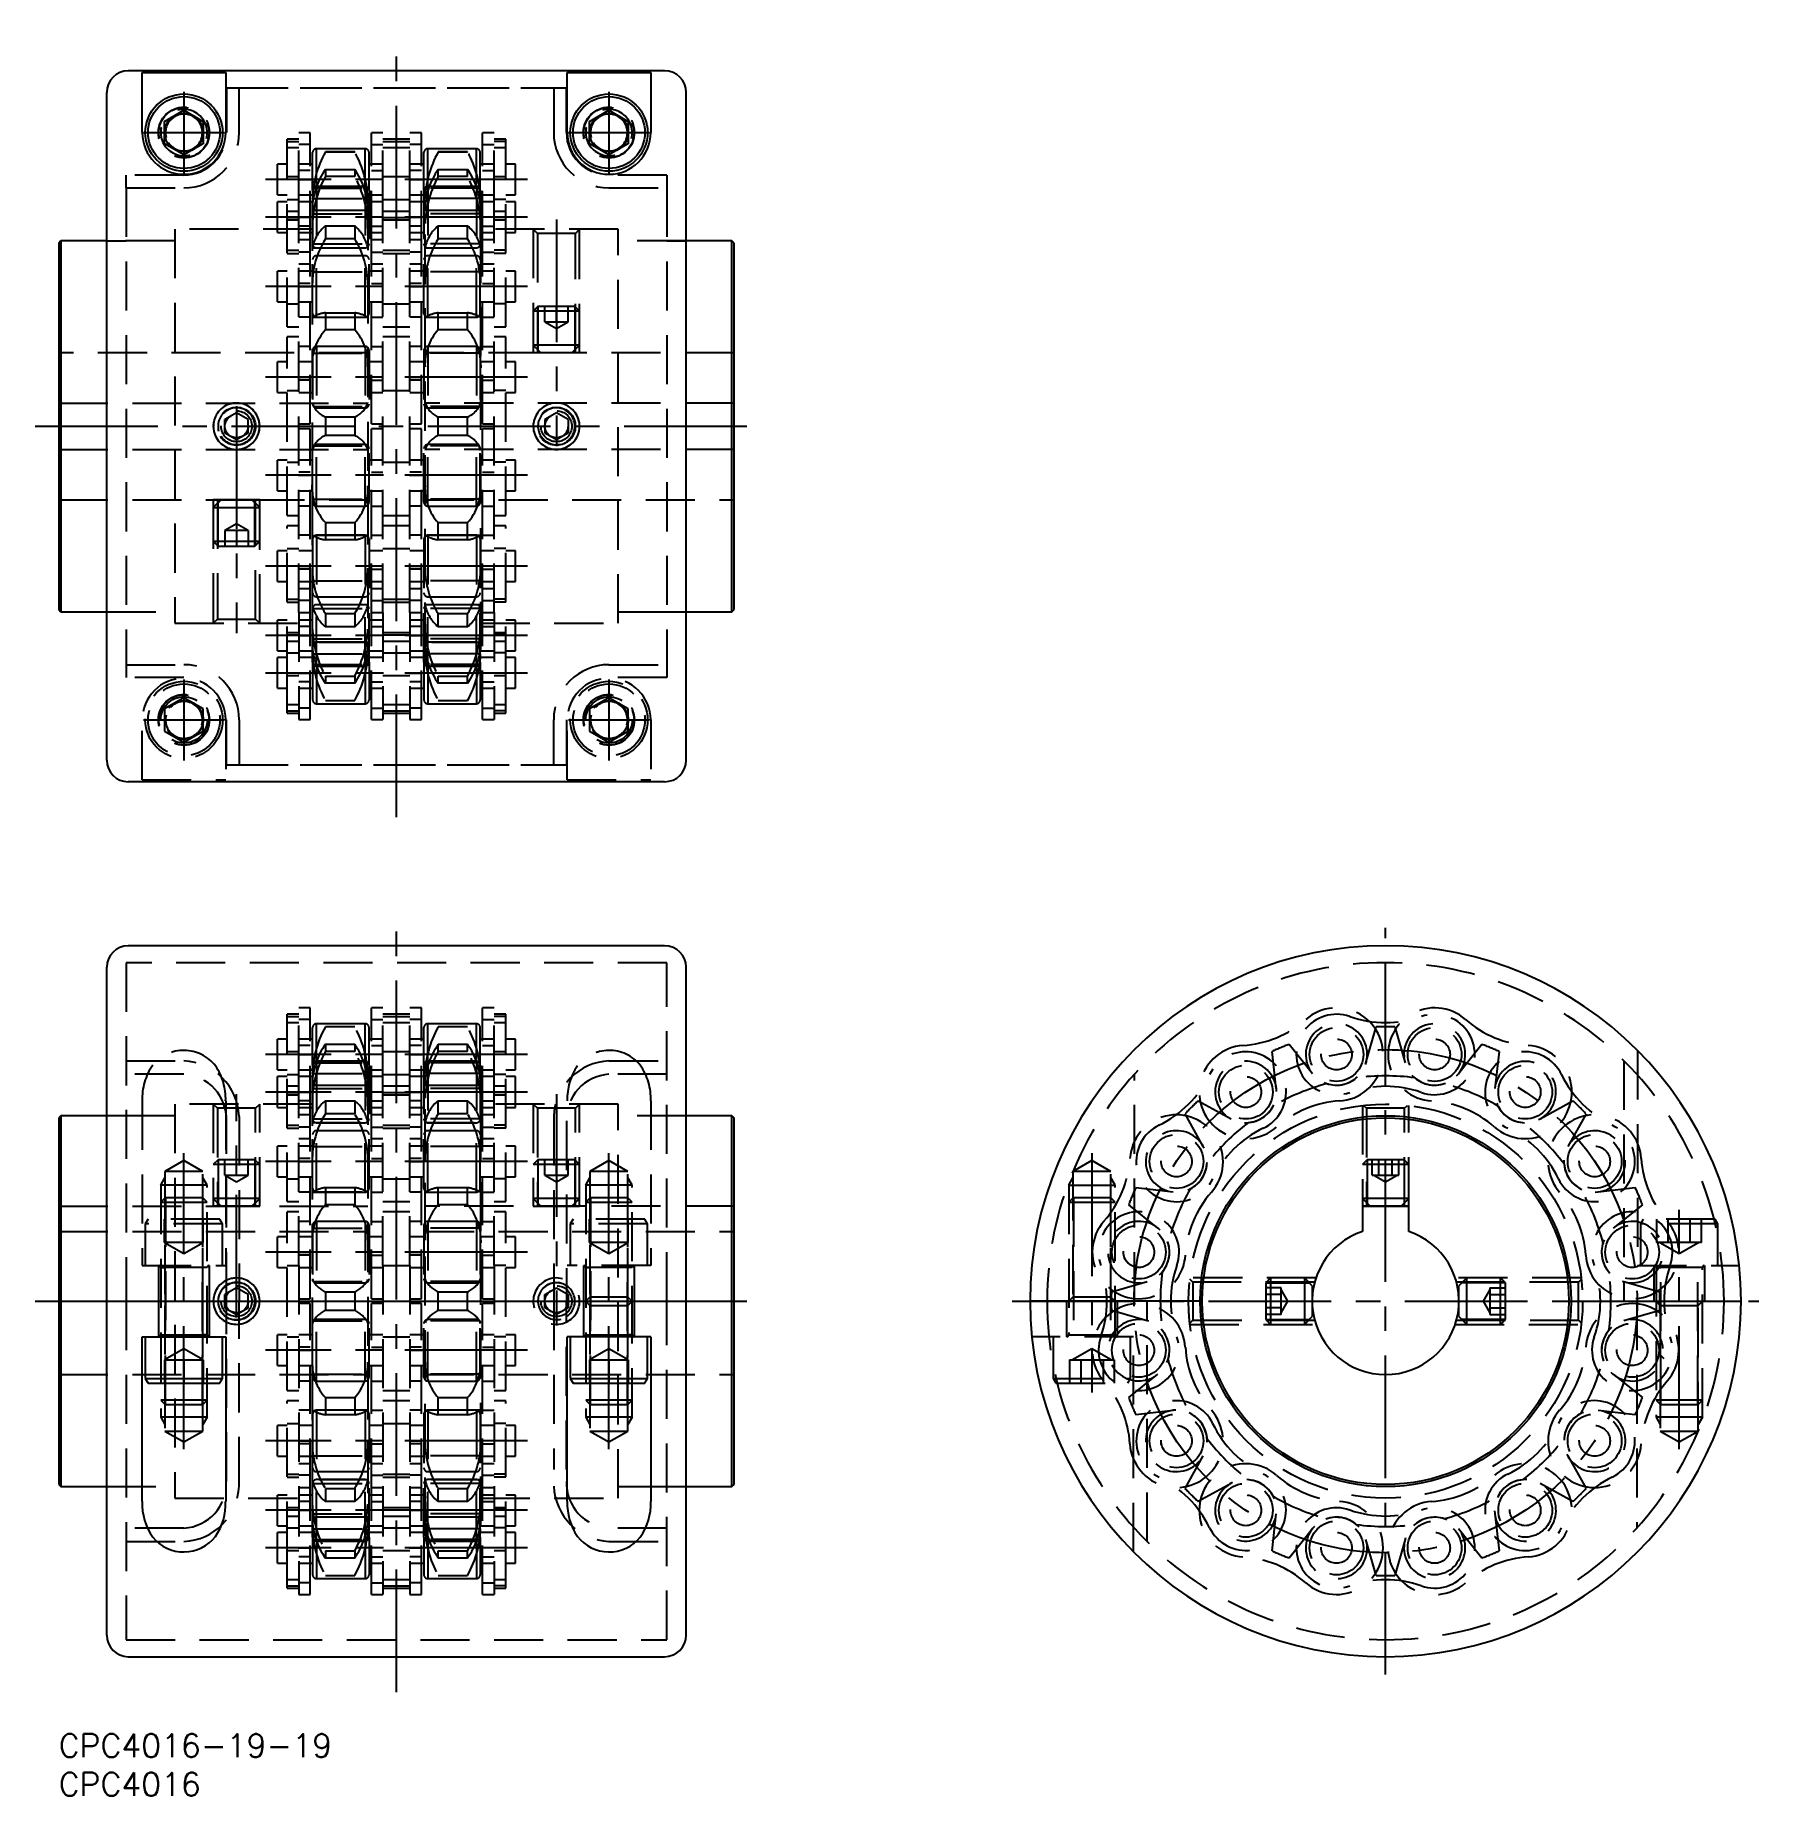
# Model space of a CAD drawing. Extents: x -3 to 220, y -8 to 220.
import ezdxf

# ---------------------------------------------------------------- set-up
doc = ezdxf.new("R2010")
doc.units = 0
doc.header["$LTSCALE"] = 0.5
doc.linetypes.add('CENTER', pattern=[50.8, 31.75, -6.35, 6.35, -6.35])
doc.linetypes.add('DASHED', pattern=[19.05, 12.7, -6.35])
for name, color, linetype in [('MSM_CENTER', 1, 'CENTER'), ('MSM_CONTINUOUS', 7, 'CONTINUOUS'), ('MSM_DASHED', 4, 'DASHED'), ('MSM_PART_NUMBER', 7, 'CONTINUOUS')]:
    doc.layers.add(name, color=color, linetype=linetype)
doc.styles.get("Standard").update_dxf_attribs({"font": 'txt.shx', "height": 3, "bigfont": 'bigfont.shx'})

msp = doc.modelspace()

# ---------------------------------------------------------------- texts
at = {"layer": 'MSM_PART_NUMBER'}
for s, p in [('CPC4016-19-19', (0, -3)), ('CPC4016', (0, -8))]:
    msp.add_text(s, height=3, dxfattribs=at).set_placement(p)

# ---------------------------------------------------------------- linework, layer by layer
at = {"layer": 'MSM_CENTER'}
for p, q in [((43.7, 118.61), (43.7, 219.81)), ((16.2, 212.46), (16.2, 201.96)), ((71.2, 212.46), (71.2, 201.96)), ((10.95, 207.21), (21.45, 207.21)), ((65.95, 207.21), (76.45, 207.21)), ((60.64, 201.13), (26.76, 201.13)), ((30.97, 201.13), (32.62, 201.13)), ((42.02, 201.13), (40.38, 201.13)), ((45.38, 201.13), (47.02, 201.13)), ((56.42, 201.13), (54.77, 201.13)), ((60.64, 196.27), (26.76, 196.27)), ((30.97, 196.27), (32.62, 196.27)), ((42.02, 196.27), (40.38, 196.27)), ((45.38, 196.27), (47.02, 196.27)), ((56.42, 196.27), (54.77, 196.27)), ((64.4, 195.98), (64.4, 166.63)), ((60.64, 187.29), (26.76, 187.29)), ((30.97, 187.29), (32.62, 187.29)), ((42.02, 187.29), (40.38, 187.29)), ((45.38, 187.29), (47.02, 187.29)), ((56.42, 187.29), (54.77, 187.29)), ((60.64, 175.56), (26.76, 175.56)), ((30.97, 175.56), (32.62, 175.56)), ((42.02, 175.56), (40.38, 175.56)), ((45.38, 175.56), (47.02, 175.56)), ((56.42, 175.56), (54.77, 175.56)), ((23, 171.79), (23, 142.43)), ((-3.05, 169.21), (90.45, 169.21)), ((60.64, 162.86), (26.76, 162.86)), ((30.97, 162.86), (32.62, 162.86)), ((42.02, 162.86), (40.38, 162.86)), ((45.38, 162.86), (47.02, 162.86)), ((56.42, 162.86), (54.77, 162.86)), ((60.64, 151.12), (26.76, 151.12)), ((30.97, 151.12), (32.62, 151.12)), ((42.02, 151.12), (40.38, 151.12)), ((45.38, 151.12), (47.02, 151.12)), ((56.42, 151.12), (54.77, 151.12)), ((60.64, 142.14), (26.76, 142.14)), ((30.97, 142.14), (32.62, 142.14)), ((42.02, 142.14), (40.38, 142.14)), ((45.38, 142.14), (47.02, 142.14)), ((56.42, 142.14), (54.77, 142.14)), ((60.64, 137.28), (26.76, 137.28)), ((30.97, 137.28), (32.62, 137.28)), ((42.02, 137.28), (40.38, 137.28)), ((45.38, 137.28), (47.02, 137.28)), ((56.42, 137.28), (54.77, 137.28)), ((16.2, 136.46), (16.2, 125.96)), ((71.2, 136.46), (71.2, 125.96)), ((10.95, 131.21), (21.45, 131.21)), ((65.95, 131.21), (76.45, 131.21)), ((43.7, 5.4), (43.7, 106.6)), ((171.7, 7.7), (171.7, 104.3)), ((60.64, 87.92), (26.76, 87.92)), ((30.97, 87.92), (32.62, 87.92)), ((42.02, 87.92), (40.38, 87.92)), ((45.38, 87.92), (47.02, 87.92)), ((56.42, 87.92), (54.77, 87.92)), ((23, 53.9), (23, 82.77)), ((60.64, 83.06), (26.76, 83.06)), ((30.97, 83.06), (32.62, 83.06)), ((42.02, 83.06), (40.38, 83.06)), ((45.38, 83.06), (47.02, 83.06)), ((56.42, 83.06), (54.77, 83.06)), ((64.4, 82.77), (64.4, 52.85)), ((16.2, 36.87), (16.2, 75.13)), ((60.64, 74.08), (26.76, 74.08)), ((30.97, 74.08), (32.62, 74.08)), ((42.02, 74.08), (40.38, 74.08)), ((45.38, 74.08), (47.02, 74.08)), ((56.42, 74.08), (54.77, 74.08)), ((71.2, 36.87), (71.2, 75.13)), ((133.7, 75.13), (133.7, 44.2)), ((209.7, 36.87), (209.7, 67.8)), ((60.64, 62.35), (26.76, 62.35)), ((30.97, 62.35), (32.62, 62.35)), ((42.02, 62.35), (40.38, 62.35)), ((45.38, 62.35), (47.02, 62.35)), ((56.42, 62.35), (54.77, 62.35)), ((-3.05, 56), (90.45, 56)), ((123.4, 56), (220, 56)), ((60.64, 49.65), (26.76, 49.65)), ((30.97, 49.65), (32.62, 49.65)), ((42.02, 49.65), (40.38, 49.65)), ((45.38, 49.65), (47.02, 49.65)), ((56.42, 49.65), (54.77, 49.65)), ((60.64, 37.92), (26.76, 37.92)), ((30.97, 37.92), (32.62, 37.92)), ((42.02, 37.92), (40.38, 37.92)), ((45.38, 37.92), (47.02, 37.92)), ((56.42, 37.92), (54.77, 37.92)), ((60.64, 28.94), (26.76, 28.94)), ((30.97, 28.94), (32.62, 28.94)), ((42.02, 28.94), (40.38, 28.94)), ((45.38, 28.94), (47.02, 28.94)), ((56.42, 28.94), (54.77, 28.94)), ((60.64, 24.07), (26.76, 24.07)), ((30.97, 24.08), (32.62, 24.08)), ((42.02, 24.08), (40.38, 24.08)), ((45.38, 24.08), (47.02, 24.08)), ((56.42, 24.08), (54.77, 24.08))]:
    msp.add_line(p, q, dxfattribs=at)
msp.add_circle((171.7, 56), 32.55, dxfattribs=at)
at = {"layer": 'MSM_CONTINUOUS'}
for p, q in [((78.4, 215.21), (9, 215.21)), ((78.4, 215.21), (9, 215.21)), ((10.8, 207.21), (10.8, 214.98)), ((10.8, 214.98), (21.6, 214.98)), ((21.6, 214.98), (21.6, 207.21)), ((65.8, 207.21), (65.8, 214.98)), ((65.8, 214.98), (76.6, 214.98)), ((76.6, 214.98), (76.6, 207.21)), ((6.2, 126.01), (6.2, 212.41)), ((81.2, 126.01), (81.2, 212.41)), ((13.7, 208.65), (16.2, 210.09)), ((16.2, 210.09), (18.7, 208.65)), ((68.7, 208.65), (71.2, 210.09)), ((71.2, 210.09), (73.7, 208.65)), ((13.7, 205.76), (13.7, 208.65)), ((18.7, 208.65), (18.7, 205.76)), ((68.7, 205.76), (68.7, 208.65)), ((73.7, 208.65), (73.7, 205.76)), ((16.2, 204.32), (13.7, 205.76)), ((18.7, 205.76), (16.2, 204.32)), ((71.2, 204.32), (68.7, 205.76)), ((73.7, 205.76), (71.2, 204.32)), ((0.28, 193.21), (0, 192.92)), ((0, 192.92), (0, 145.49)), ((0.28, 193.21), (0.28, 145.21)), ((6.2, 193.21), (0.28, 193.21)), ((87.12, 193.21), (81.2, 193.21)), ((87.4, 192.92), (87.12, 193.21)), ((87.12, 145.21), (87.12, 193.21)), ((87.4, 145.49), (87.4, 192.92)), ((0, 145.49), (0.28, 145.21)), ((0.28, 145.21), (6.2, 145.21)), ((81.2, 145.21), (87.12, 145.21)), ((87.12, 145.21), (87.4, 145.49)), ((78.4, 123.21), (9, 123.21)), ((78.4, 123.21), (9, 123.21)), ((78.4, 102), (9, 102)), ((6.2, 56), (6.2, 99.2)), ((81.2, 56), (81.2, 99.2)), ((0.28, 80), (0, 79.72)), ((6.2, 80), (0.28, 80)), ((0.28, 80), (0.28, 32)), ((87.12, 80), (81.2, 80)), ((87.4, 79.72), (87.12, 80)), ((87.12, 32), (87.12, 80)), ((0, 79.72), (0, 32.28)), ((87.4, 32.28), (87.4, 79.72)), ((174.7, 68.3), (168.7, 68.3)), ((168.7, 68.3), (168.7, 65.01)), ((174.7, 65.01), (174.7, 68.3)), ((6.2, 56), (81.2, 56)), ((6.2, 56), (81.2, 56)), ((6.2, 12.8), (6.2, 56)), ((81.2, 12.8), (81.2, 56)), ((147.7, 56), (125.7, 56)), ((147.7, 56), (125.7, 56)), ((195.7, 56), (217.7, 56)), ((195.7, 56), (217.7, 56)), ((10.8, 30.08), (10.8, 51.4)), ((10.8, 51.4), (21.6, 51.4)), ((11.2, 51.4), (11.2, 46)), ((21.2, 46), (21.2, 51.4)), ((21.6, 51.4), (21.6, 30.08)), ((65.8, 30.08), (65.8, 51.4)), ((76.6, 51.4), (65.8, 51.4)), ((66.2, 51.4), (66.2, 46)), ((76.2, 46), (76.2, 51.4)), ((76.6, 51.4), (76.6, 30.08)), ((11.2, 46), (11.55, 45.4)), ((11.2, 46), (21.2, 46)), ((20.85, 45.4), (21.2, 46)), ((66.2, 46), (66.55, 45.4)), ((66.2, 46), (76.2, 46)), ((75.85, 45.4), (76.2, 46)), ((11.55, 45.4), (20.85, 45.4)), ((66.55, 45.4), (75.85, 45.4)), ((0, 32.28), (0.28, 32)), ((0.28, 32), (6.2, 32)), ((81.2, 32), (87.12, 32)), ((87.12, 32), (87.4, 32.28)), ((9, 10), (78.4, 10))]:
    msp.add_line(p, q, dxfattribs=at)
for centre, radius in [((16.2, 207.21), 5), ((16.2, 207.21), 4.65), ((71.2, 207.21), 5), ((71.2, 207.21), 4.65), ((16.2, 207.21), 2.5), ((71.2, 207.21), 2.5), ((171.7, 56), 24), ((171.7, 56), 23.72)]:
    msp.add_circle(centre, radius, dxfattribs=at)
for centre, radius, start, end in [((9, 212.41), 2.8, 90, 180), ((9, 212.41), 2.8, 90, 180), ((78.4, 212.41), 2.8, 0, 90), ((78.4, 212.41), 2.8, 0, 90), ((16.2, 207.21), 5.4, 180, 0), ((71.2, 207.21), 5.4, 180, 0), ((9, 126.01), 2.8, 180, 270), ((9, 126.01), 2.8, 180, 270), ((78.4, 126.01), 2.8, 270, 0), ((78.4, 126.01), 2.8, 270, 0), ((9, 99.2), 2.8, 90, 180), ((78.4, 99.2), 2.8, 0, 90), ((171.7, 56), 46, 0, 180), ((171.7, 56), 9.5, 108.4085, 71.5915), ((171.7, 56), 46, 180, 0), ((18.12, 29.74), 7.33, 177.3925, 215.6324), ((14.09, 29.81), 7.51, 325.5239, 2.0535), ((73.31, 29.81), 7.51, 177.9465, 214.4761), ((69.28, 29.74), 7.33, 324.3676, 2.6075), ((16.19, 28.74), 5.19, 219.0617, 322.0698), ((71.21, 28.74), 5.19, 217.9302, 320.9383), ((9, 12.8), 2.8, 180, 270), ((78.4, 12.8), 2.8, 270, 0)]:
    msp.add_arc(centre, radius, start, end, dxfattribs=at)
at = {"layer": 'MSM_DASHED'}
for p, q in [((21.7, 213.01), (21.7, 207.21)), ((21.7, 213.01), (65.7, 213.01)), ((23.35, 207.21), (23.35, 213.01)), ((23.35, 213.01), (64.05, 213.01)), ((64.05, 213.01), (64.05, 207.21)), ((65.7, 207.21), (65.7, 213.01)), ((31.05, 206.34), (29.55, 206.34)), ((29.55, 201.48), (29.55, 206.34)), ((29.55, 206.05), (31.05, 206.05)), ((29.55, 205.26), (31.05, 205.26)), ((32.55, 207.16), (31.05, 207.16)), ((31.05, 198.53), (31.05, 207.16)), ((32.55, 207.16), (31.05, 207.16)), ((32.55, 205.66), (31.05, 205.66)), ((32.55, 205.66), (31.05, 205.66)), ((32.55, 193.32), (32.55, 207.16)), ((33.35, 200.25), (33.35, 205.11)), ((39.65, 205.11), (33.35, 205.11)), ((39.65, 200.25), (39.65, 205.11)), ((41.95, 207.16), (40.45, 207.16)), ((40.45, 193.32), (40.45, 207.16)), ((41.95, 207.16), (40.45, 207.16)), ((40.45, 205.66), (41.95, 205.66)), ((40.45, 205.66), (41.95, 205.66)), ((41.95, 198.53), (41.95, 207.16)), ((45.45, 206.34), (41.95, 206.34)), ((41.95, 206.05), (45.45, 206.05)), ((41.95, 205.26), (45.45, 205.26)), ((46.95, 207.16), (45.45, 207.16)), ((45.45, 198.53), (45.45, 207.16)), ((46.95, 207.16), (45.45, 207.16)), ((46.95, 205.66), (45.45, 205.66)), ((46.95, 205.66), (45.45, 205.66)), ((46.95, 193.32), (46.95, 207.16)), ((54.05, 205.11), (47.75, 205.11)), ((47.75, 200.25), (47.75, 205.11)), ((54.05, 200.25), (54.05, 205.11)), ((56.35, 207.16), (54.85, 207.16)), ((54.85, 193.32), (54.85, 207.16)), ((56.35, 207.16), (54.85, 207.16)), ((54.85, 205.66), (56.35, 205.66)), ((54.85, 205.66), (56.35, 205.66)), ((56.35, 198.53), (56.35, 207.16)), ((57.85, 206.34), (56.35, 206.34)), ((57.85, 206.05), (56.35, 206.05)), ((56.35, 205.26), (57.85, 205.26)), ((57.85, 201.48), (57.85, 206.34)), ((28.3, 199.15), (28.3, 203.12)), ((29.55, 203.12), (28.3, 203.12)), ((32.85, 203.12), (31.05, 203.12)), ((32.55, 203.12), (31.05, 203.12)), ((32.85, 199.75), (32.85, 204.61)), ((38.3, 204.71), (34.5, 204.71)), ((34.5, 204.71), (34.5, 204.69)), ((38.3, 204.69), (34.5, 204.69)), ((38.3, 204.71), (38.3, 204.69)), ((40.15, 199.75), (40.15, 204.61)), ((41.95, 203.12), (40.15, 203.12)), ((41.95, 203.12), (40.45, 203.12)), ((47.25, 203.12), (45.45, 203.12)), ((46.95, 203.12), (45.45, 203.12)), ((47.25, 199.75), (47.25, 204.61)), ((52.9, 204.71), (49.1, 204.71)), ((49.1, 204.69), (49.1, 204.71)), ((52.9, 204.69), (49.1, 204.69)), ((52.9, 204.69), (52.9, 204.71)), ((54.55, 199.75), (54.55, 204.61)), ((56.35, 203.12), (54.55, 203.12)), ((56.35, 203.12), (54.85, 203.12)), ((59.1, 203.12), (57.85, 203.12)), ((59.1, 199.15), (59.1, 203.12)), ((8.7, 200.06), (8.7, 201.71)), ((16.2, 201.71), (8.7, 201.71)), ((31.05, 201.48), (29.55, 201.48)), ((29.55, 182.09), (29.55, 201.48)), ((32.55, 202.29), (31.05, 202.29)), ((32.55, 202.29), (31.05, 202.29)), ((34.5, 202.45), (38.3, 202.45)), ((34.5, 202.45), (34.5, 201.53)), ((38.3, 201.53), (34.5, 201.53)), ((38.3, 202.45), (38.3, 201.53)), ((40.45, 202.29), (41.95, 202.29)), ((40.45, 202.29), (41.95, 202.29)), ((45.45, 201.48), (41.95, 201.48)), ((46.95, 202.29), (45.45, 202.29)), ((46.95, 202.29), (45.45, 202.29)), ((49.1, 202.45), (52.9, 202.45)), ((49.1, 201.53), (49.1, 202.45)), ((52.9, 201.53), (49.1, 201.53)), ((52.9, 201.53), (52.9, 202.45)), ((54.85, 202.29), (56.35, 202.29)), ((54.85, 202.29), (56.35, 202.29)), ((57.85, 201.48), (56.35, 201.48)), ((57.85, 182.09), (57.85, 201.48)), ((78.7, 201.71), (71.2, 201.71)), ((78.7, 201.71), (78.7, 200.06)), ((8.7, 200.06), (8.7, 136.71)), ((8.7, 200.06), (16.2, 200.06)), ((28.3, 199.15), (29.55, 199.15)), ((28.3, 194.29), (28.3, 198.26)), ((29.55, 198.26), (28.3, 198.26)), ((29.55, 198.53), (31.05, 198.53)), ((31.05, 199.15), (32.85, 199.15)), ((31.05, 199.15), (32.55, 199.15)), ((31.05, 173.84), (31.05, 198.53)), ((32.85, 198.26), (31.05, 198.26)), ((32.55, 198.26), (31.05, 198.26)), ((32.8, 198.26), (32.8, 140.17)), ((32.85, 199.75), (32.85, 192.8)), ((32.93, 200.03), (39.87, 200.03)), ((32.93, 198.66), (39.87, 198.66)), ((39.65, 200.25), (33.35, 200.25)), ((33.35, 200.25), (33.35, 192.3)), ((39.65, 200.25), (39.65, 192.3)), ((40, 198.36), (40, 140.06)), ((40.15, 199.75), (40.15, 192.8)), ((40.15, 199.15), (41.95, 199.15)), ((41.95, 198.26), (40.15, 198.26)), ((40.45, 199.15), (41.95, 199.15)), ((41.95, 198.26), (40.45, 198.26)), ((41.95, 198.53), (45.45, 198.53)), ((41.95, 173.84), (41.95, 198.53)), ((45.45, 199.15), (47.25, 199.15)), ((45.45, 199.15), (46.95, 199.15)), ((45.45, 173.84), (45.45, 198.53)), ((47.25, 198.26), (45.45, 198.26)), ((46.95, 198.26), (45.45, 198.26)), ((47.25, 199.75), (47.25, 192.8)), ((47.4, 140.06), (47.4, 198.36)), ((54.47, 200.03), (47.53, 200.03)), ((54.47, 198.66), (47.53, 198.66)), ((54.05, 200.25), (47.75, 200.25)), ((47.75, 200.25), (47.75, 192.3)), ((54.05, 200.25), (54.05, 192.3)), ((54.54, 198.22), (54.47, 198.66)), ((54.55, 198.13), (54.54, 198.22)), ((54.55, 199.75), (54.55, 192.8)), ((54.55, 199.33), (54.57, 199.14)), ((54.55, 199.15), (56.35, 199.15)), ((56.35, 198.26), (54.55, 198.26)), ((54.6, 198.11), (54.6, 198.36)), ((54.6, 140.16), (54.6, 198.24)), ((54.85, 199.15), (56.35, 199.15)), ((56.35, 198.26), (54.85, 198.26)), ((57.85, 198.53), (56.35, 198.53)), ((56.35, 173.84), (56.35, 198.53)), ((57.85, 199.15), (59.1, 199.15)), ((59.1, 198.26), (57.85, 198.26)), ((59.1, 194.29), (59.1, 198.26)), ((71.2, 200.06), (78.7, 200.06)), ((78.7, 200.06), (78.7, 136.71)), ((31.05, 197.01), (29.55, 197.01)), ((29.55, 196.22), (31.05, 196.22)), ((29.55, 195.93), (31.05, 195.93)), ((32.8, 197.17), (40, 197.17)), ((32.93, 196.71), (39.87, 196.71)), ((33.35, 197.16), (39.65, 197.16)), ((45.45, 197.01), (41.95, 197.01)), ((41.95, 196.22), (45.45, 196.22)), ((41.95, 195.93), (45.45, 195.93)), ((47.4, 197.17), (54.6, 197.17)), ((54.47, 196.71), (47.53, 196.71)), ((47.75, 197.16), (54.05, 197.16)), ((57.85, 197.01), (56.35, 197.01)), ((57.85, 196.22), (56.35, 196.22)), ((56.35, 195.93), (57.85, 195.93)), ((15, 194.71), (15, 143.71)), ((32.8, 194.71), (15, 194.71)), ((28.3, 194.29), (29.55, 194.29)), ((32.55, 195.12), (31.05, 195.12)), ((32.55, 195.12), (31.05, 195.12)), ((31.05, 194.29), (32.85, 194.29)), ((31.05, 194.29), (32.55, 194.29)), ((34.5, 195.14), (38.3, 195.14)), ((34.5, 195.14), (34.5, 193.45)), ((38.3, 195.14), (38.3, 193.45)), ((40.15, 194.29), (41.95, 194.29)), ((40.45, 195.12), (41.95, 195.12)), ((40.45, 195.12), (41.95, 195.12)), ((40.45, 194.29), (41.95, 194.29)), ((46.95, 195.12), (45.45, 195.12)), ((46.95, 195.12), (45.45, 195.12)), ((45.45, 194.29), (47.25, 194.29)), ((45.45, 194.29), (46.95, 194.29)), ((49.1, 195.14), (52.9, 195.14)), ((49.1, 193.45), (49.1, 195.14)), ((52.9, 193.45), (52.9, 195.14)), ((54.55, 194.29), (56.35, 194.29)), ((72.4, 194.71), (54.6, 194.71)), ((54.85, 195.12), (56.35, 195.12)), ((54.85, 195.12), (56.35, 195.12)), ((54.85, 194.29), (56.35, 194.29)), ((57.85, 194.29), (59.1, 194.29)), ((61.4, 194.71), (61.4, 178.71)), ((61.4, 194.71), (61.94, 194.17)), ((61.94, 194.17), (61.94, 178.71)), ((66.86, 194.17), (61.94, 194.17)), ((66.86, 194.17), (67.4, 194.71)), ((66.86, 178.71), (66.86, 194.17)), ((67.4, 178.71), (67.4, 194.71)), ((72.4, 143.71), (72.4, 194.71)), ((6.2, 193.21), (8.7, 193.21)), ((6.2, 193.21), (8.7, 193.21)), ((15, 193.21), (6.2, 193.21)), ((29.55, 191.98), (31.05, 191.98)), ((29.55, 191.58), (31.05, 191.58)), ((32.55, 193.32), (31.05, 193.32)), ((32.55, 193.32), (31.05, 193.32)), ((32.55, 191.74), (31.05, 191.74)), ((32.55, 191.74), (31.05, 191.74)), ((32.55, 169.53), (32.55, 193.32)), ((32.8, 192.31), (40, 192.31)), ((32.93, 192.8), (39.87, 192.8)), ((33.35, 192.3), (39.65, 192.3)), ((38.3, 193.45), (34.5, 193.45)), ((41.95, 193.32), (40.45, 193.32)), ((40.45, 169.53), (40.45, 193.32)), ((41.95, 193.32), (40.45, 193.32)), ((40.45, 191.74), (41.95, 191.74)), ((40.45, 191.74), (41.95, 191.74)), ((41.95, 191.98), (45.45, 191.98)), ((41.95, 191.58), (45.45, 191.58)), ((46.95, 193.32), (45.45, 193.32)), ((46.95, 193.32), (45.45, 193.32)), ((46.95, 191.74), (45.45, 191.74)), ((46.95, 191.74), (45.45, 191.74)), ((46.95, 169.53), (46.95, 193.32)), ((47.4, 192.31), (54.6, 192.31)), ((54.47, 192.8), (47.53, 192.8)), ((47.75, 192.3), (54.05, 192.3)), ((52.9, 193.45), (49.1, 193.45)), ((56.35, 193.32), (54.85, 193.32)), ((54.85, 169.53), (54.85, 193.32)), ((56.35, 193.32), (54.85, 193.32)), ((54.85, 191.74), (56.35, 191.74)), ((54.85, 191.74), (56.35, 191.74)), ((57.85, 191.98), (56.35, 191.98)), ((57.85, 191.58), (56.35, 191.58)), ((81.2, 193.21), (72.4, 193.21)), ((78.7, 193.21), (81.2, 193.21)), ((78.7, 193.21), (81.2, 193.21)), ((28.3, 185.31), (28.3, 189.28)), ((29.55, 189.28), (28.3, 189.28)), ((31.05, 190.24), (32.55, 190.24)), ((31.05, 190.24), (32.55, 190.24)), ((32.55, 189.28), (31.05, 189.28)), ((32.55, 189.28), (31.05, 189.28)), ((32.85, 189.28), (32.55, 189.28)), ((32.85, 183.82), (32.85, 190.77)), ((32.93, 189.2), (39.87, 189.2)), ((39.65, 191.27), (33.35, 191.27)), ((33.35, 183.32), (33.35, 191.27)), ((39.65, 183.32), (39.65, 191.27)), ((40.15, 183.82), (40.15, 190.77)), ((40.45, 189.28), (40.15, 189.28)), ((40.45, 190.24), (41.95, 190.24)), ((40.45, 190.24), (41.95, 190.24)), ((41.95, 189.28), (40.45, 189.28)), ((41.95, 189.28), (40.45, 189.28)), ((45.45, 190.24), (46.95, 190.24)), ((45.45, 190.24), (46.95, 190.24)), ((46.95, 189.28), (45.45, 189.28)), ((46.95, 189.28), (45.45, 189.28)), ((47.25, 189.28), (46.95, 189.28)), ((47.25, 183.82), (47.25, 190.77)), ((54.47, 189.2), (47.53, 189.2)), ((54.05, 191.27), (47.75, 191.27)), ((47.75, 183.32), (47.75, 191.27)), ((54.05, 183.32), (54.05, 191.27)), ((54.55, 183.82), (54.55, 190.77)), ((54.85, 189.28), (54.55, 189.28)), ((54.85, 190.24), (56.35, 190.24)), ((54.85, 190.24), (56.35, 190.24)), ((56.35, 189.28), (54.85, 189.28)), ((56.35, 189.28), (54.85, 189.28)), ((59.1, 189.28), (57.85, 189.28)), ((59.1, 185.31), (59.1, 189.28)), ((32.55, 187.68), (31.05, 187.68)), ((32.55, 187.68), (31.05, 187.68)), ((40.45, 187.68), (41.95, 187.68)), ((40.45, 187.68), (41.95, 187.68)), ((46.95, 187.68), (45.45, 187.68)), ((46.95, 187.68), (45.45, 187.68)), ((54.85, 187.68), (56.35, 187.68)), ((54.85, 187.68), (56.35, 187.68)), ((28.3, 185.31), (29.55, 185.31)), ((29.55, 185.04), (31.05, 185.04)), ((31.05, 185.31), (32.55, 185.31)), ((31.05, 185.31), (32.55, 185.31)), ((32.55, 185.31), (32.85, 185.31)), ((40.15, 185.31), (40.45, 185.31)), ((40.45, 185.31), (41.95, 185.31)), ((40.45, 185.31), (41.95, 185.31)), ((41.95, 185.04), (45.45, 185.04)), ((45.45, 185.31), (46.95, 185.31)), ((45.45, 185.31), (46.95, 185.31)), ((46.95, 185.31), (47.25, 185.31)), ((54.55, 185.31), (54.85, 185.31)), ((54.85, 185.31), (56.35, 185.31)), ((54.85, 185.31), (56.35, 185.31)), ((57.85, 185.04), (56.35, 185.04)), ((57.85, 185.31), (59.1, 185.31)), ((62.01, 184.71), (61.4, 184.09)), ((66.79, 184.71), (62.01, 184.71)), ((62.01, 184.71), (62.01, 179.09)), ((62.9, 182.71), (62.9, 184.71)), ((64.4, 182.71), (64.4, 184.71)), ((65.9, 182.71), (65.9, 184.71)), ((67.4, 184.09), (66.79, 184.71)), ((66.79, 184.71), (66.79, 179.09)), ((32.55, 183.31), (31.05, 183.31)), ((32.55, 183.31), (31.05, 183.31)), ((32.88, 183.33), (39.92, 183.33)), ((33.35, 183.32), (39.65, 183.32)), ((34.5, 183.89), (38.3, 183.89)), ((34.5, 183.89), (34.5, 181.68)), ((38.3, 183.89), (38.3, 181.68)), ((40.45, 183.31), (41.95, 183.31)), ((40.45, 183.31), (41.95, 183.31)), ((46.95, 183.31), (45.45, 183.31)), ((46.95, 183.31), (45.45, 183.31)), ((47.48, 183.33), (54.52, 183.33)), ((47.75, 183.32), (54.05, 183.32)), ((49.1, 183.89), (52.9, 183.89)), ((49.1, 181.68), (49.1, 183.89)), ((52.9, 181.68), (52.9, 183.89)), ((54.85, 183.31), (56.35, 183.31)), ((54.85, 183.31), (56.35, 183.31)), ((67.4, 184.09), (61.4, 184.09)), ((62.9, 182.71), (65.9, 182.71)), ((62.9, 182.71), (64.4, 181.84)), ((64.4, 181.84), (65.9, 182.71)), ((29.55, 182.09), (31.05, 182.09)), ((29.55, 157.65), (29.55, 180.76)), ((31.05, 180.76), (29.55, 180.76)), ((38.3, 181.68), (34.5, 181.68)), ((41.95, 182.09), (45.45, 182.09)), ((45.45, 180.76), (41.95, 180.76)), ((52.9, 181.68), (49.1, 181.68)), ((56.35, 182.09), (57.85, 182.09)), ((57.85, 180.76), (56.35, 180.76)), ((57.85, 157.65), (57.85, 180.76)), ((40, 178.71), (0, 178.71)), ((32.55, 179.54), (31.05, 179.54)), ((32.55, 179.54), (31.05, 179.54)), ((32.85, 179.03), (32.85, 172.08)), ((32.93, 178.65), (39.87, 178.65)), ((33.35, 179.53), (33.35, 171.58)), ((39.65, 179.53), (33.35, 179.53)), ((39.63, 179.49), (39.61, 179.53)), ((39.65, 179.53), (39.65, 171.58)), ((40.15, 179.03), (40.15, 172.08)), ((40.45, 179.54), (41.95, 179.54)), ((40.45, 179.54), (41.95, 179.54)), ((46.95, 179.54), (45.45, 179.54)), ((46.95, 179.54), (45.45, 179.54)), ((47.25, 179.03), (47.25, 172.08)), ((61.95, 178.71), (47.4, 178.71)), ((54.47, 178.65), (47.53, 178.65)), ((47.75, 179.53), (47.75, 171.58)), ((54.05, 179.53), (47.75, 179.53)), ((47.79, 179.53), (47.77, 179.49)), ((54.05, 179.53), (54.05, 171.58)), ((54.55, 179.03), (54.55, 172.08)), ((54.85, 179.54), (56.35, 179.54)), ((54.85, 179.54), (56.35, 179.54)), ((61.4, 179.71), (62.4, 178.71)), ((67.4, 179.71), (61.4, 179.71)), ((67.4, 178.71), (61.4, 178.71)), ((67.4, 178.71), (61.4, 178.71)), ((66.4, 178.71), (62.4, 178.71)), ((66.4, 178.71), (67.4, 179.71)), ((87.4, 178.71), (66.85, 178.71)), ((28.3, 173.57), (28.3, 177.54)), ((29.55, 177.54), (28.3, 177.54)), ((32.85, 177.54), (31.05, 177.54)), ((32.55, 177.54), (31.05, 177.54)), ((41.95, 177.54), (40.15, 177.54)), ((41.95, 177.54), (40.45, 177.54)), ((47.25, 177.54), (45.45, 177.54)), ((46.95, 177.54), (45.45, 177.54)), ((56.35, 177.54), (54.55, 177.54)), ((54.59, 177.55), (54.6, 176.77)), ((56.35, 177.54), (54.85, 177.54)), ((59.1, 177.54), (57.85, 177.54)), ((59.1, 173.57), (59.1, 177.54)), ((28.3, 173.57), (29.55, 173.57)), ((29.55, 173.84), (31.05, 173.84)), ((32.55, 175.17), (31.05, 175.17)), ((32.55, 175.17), (31.05, 175.17)), ((31.05, 145.09), (31.05, 173.84)), ((31.05, 173.57), (32.85, 173.57)), ((31.05, 173.57), (32.55, 173.57)), ((40.15, 173.57), (41.95, 173.57)), ((40.45, 175.17), (41.95, 175.17)), ((40.45, 175.17), (41.95, 175.17)), ((40.45, 173.57), (41.95, 173.57)), ((41.95, 173.84), (45.45, 173.84)), ((41.95, 145.09), (41.95, 173.84)), ((46.95, 175.17), (45.45, 175.17)), ((46.95, 175.17), (45.45, 175.17)), ((45.45, 145.09), (45.45, 173.84)), ((45.45, 173.57), (47.25, 173.57)), ((45.45, 173.57), (46.95, 173.57)), ((54.55, 173.57), (56.35, 173.57)), ((54.85, 175.17), (56.35, 175.17)), ((54.85, 175.17), (56.35, 175.17)), ((54.85, 173.57), (56.35, 173.57)), ((57.85, 173.84), (56.35, 173.84)), ((56.35, 145.09), (56.35, 173.84)), ((57.85, 173.57), (59.1, 173.57)), ((0, 172.21), (40, 172.21)), ((23, 170.94), (21.5, 170.07)), ((24.5, 170.07), (23, 170.94)), ((32.93, 171.75), (39.87, 171.75)), ((33.35, 171.58), (39.65, 171.58)), ((87.4, 172.21), (47.4, 172.21)), ((54.47, 171.75), (47.53, 171.75)), ((47.75, 171.58), (54.05, 171.58)), ((54.53, 171.9), (54.47, 171.75)), ((64.4, 170.94), (62.9, 170.07)), ((65.9, 170.07), (64.4, 170.94)), ((21.5, 168.34), (21.5, 170.07)), ((24.5, 168.34), (24.5, 170.07)), ((31.05, 169.53), (32.55, 169.53)), ((31.05, 169.53), (32.55, 169.53)), ((32.55, 168.89), (31.05, 168.89)), ((32.55, 168.89), (31.05, 168.89)), ((32.55, 145.09), (32.55, 168.89)), ((34.5, 170.41), (38.3, 170.41)), ((34.5, 170.41), (34.5, 168.01)), ((38.3, 170.41), (38.3, 168.01)), ((40.45, 169.53), (41.95, 169.53)), ((40.45, 169.53), (41.95, 169.53)), ((41.95, 168.89), (40.45, 168.89)), ((40.45, 145.09), (40.45, 168.89)), ((41.95, 168.89), (40.45, 168.89)), ((45.45, 169.53), (46.95, 169.53)), ((45.45, 169.53), (46.95, 169.53)), ((46.95, 168.89), (45.45, 168.89)), ((46.95, 168.89), (45.45, 168.89)), ((46.95, 145.09), (46.95, 168.89)), ((49.1, 170.41), (52.9, 170.41)), ((49.1, 168.01), (49.1, 170.41)), ((52.9, 168.01), (52.9, 170.41)), ((54.85, 169.53), (56.35, 169.53)), ((54.85, 169.53), (56.35, 169.53)), ((56.35, 168.89), (54.85, 168.89)), ((54.85, 145.09), (54.85, 168.89)), ((56.35, 168.89), (54.85, 168.89)), ((62.9, 170.07), (62.9, 168.34)), ((65.9, 170.07), (65.9, 168.34)), ((21.5, 168.34), (23, 167.48)), ((23, 167.48), (24.5, 168.34)), ((32.85, 159.38), (32.85, 166.33)), ((32.93, 166.66), (39.87, 166.66)), ((33.35, 158.88), (33.35, 166.83)), ((39.65, 166.83), (33.35, 166.83)), ((38.3, 168.01), (34.5, 168.01)), ((39.65, 158.88), (39.65, 166.83)), ((40.15, 159.38), (40.15, 166.33)), ((47.25, 159.38), (47.25, 166.33)), ((54.47, 166.66), (47.53, 166.66)), ((47.75, 158.88), (47.75, 166.83)), ((54.05, 166.83), (47.75, 166.83)), ((52.9, 168.01), (49.1, 168.01)), ((54.05, 158.88), (54.05, 166.83)), ((54.55, 159.38), (54.55, 166.33)), ((62.9, 168.34), (64.4, 167.48)), ((64.4, 167.48), (65.9, 168.34)), ((0, 166.21), (40, 166.21)), ((28.3, 160.87), (28.3, 164.84)), ((29.55, 164.84), (28.3, 164.84)), ((29.55, 164.58), (31.05, 164.58)), ((32.55, 164.84), (31.05, 164.84)), ((32.55, 164.84), (31.05, 164.84)), ((32.85, 164.84), (32.55, 164.84)), ((40.45, 164.84), (40.15, 164.84)), ((41.95, 164.84), (40.45, 164.84)), ((41.95, 164.84), (40.45, 164.84)), ((41.95, 164.58), (45.45, 164.58)), ((46.95, 164.84), (45.45, 164.84)), ((46.95, 164.84), (45.45, 164.84)), ((47.25, 164.84), (46.95, 164.84)), ((87.4, 166.21), (47.4, 166.21)), ((54.85, 164.84), (54.55, 164.84)), ((56.35, 164.84), (54.85, 164.84)), ((56.35, 164.84), (54.85, 164.84)), ((57.85, 164.58), (56.35, 164.58)), ((59.1, 164.84), (57.85, 164.84)), ((59.1, 160.87), (59.1, 164.84)), ((32.55, 163.25), (31.05, 163.25)), ((32.55, 163.25), (31.05, 163.25)), ((40.45, 163.25), (41.95, 163.25)), ((40.45, 163.25), (41.95, 163.25)), ((46.95, 163.25), (45.45, 163.25)), ((46.95, 163.25), (45.45, 163.25)), ((54.85, 163.25), (56.35, 163.25)), ((54.85, 163.25), (56.35, 163.25)), ((0, 159.71), (20.55, 159.71)), ((20, 159.71), (20, 143.71)), ((21, 159.71), (20, 158.71)), ((20, 159.71), (26, 159.71)), ((26, 159.71), (20, 159.71)), ((20.54, 159.71), (20.54, 144.25)), ((21, 159.71), (25, 159.71)), ((26, 158.71), (25, 159.71)), ((25.45, 159.71), (40, 159.71)), ((25.46, 144.25), (25.46, 159.71)), ((26, 143.71), (26, 159.71)), ((28.3, 160.87), (29.55, 160.87)), ((31.05, 160.87), (32.55, 160.87)), ((31.05, 160.87), (32.55, 160.87)), ((32.55, 160.87), (32.85, 160.87)), ((32.81, 160.86), (32.8, 161.65)), ((32.93, 159.76), (39.87, 159.76)), ((40.15, 160.87), (40.45, 160.87)), ((40.45, 160.87), (41.95, 160.87)), ((40.45, 160.87), (41.95, 160.87)), ((45.45, 160.87), (46.95, 160.87)), ((45.45, 160.87), (46.95, 160.87)), ((46.95, 160.87), (47.25, 160.87)), ((47.4, 159.71), (87.4, 159.71)), ((54.47, 159.76), (47.53, 159.76)), ((54.55, 160.87), (54.85, 160.87)), ((54.85, 160.87), (56.35, 160.87)), ((54.85, 160.87), (56.35, 160.87)), ((57.85, 160.87), (59.1, 160.87)), ((20, 158.71), (26, 158.71)), ((20.61, 153.71), (20.61, 159.32)), ((25.39, 153.71), (25.39, 159.32)), ((29.55, 157.65), (31.05, 157.65)), ((32.55, 158.88), (31.05, 158.88)), ((32.55, 158.88), (31.05, 158.88)), ((33.35, 158.88), (39.65, 158.88)), ((39.61, 158.88), (39.63, 158.93)), ((40.45, 158.88), (41.95, 158.88)), ((40.45, 158.88), (41.95, 158.88)), ((41.95, 157.65), (45.45, 157.65)), ((46.95, 158.88), (45.45, 158.88)), ((46.95, 158.88), (45.45, 158.88)), ((47.75, 158.88), (54.05, 158.88)), ((47.77, 158.92), (47.79, 158.88)), ((54.85, 158.88), (56.35, 158.88)), ((54.85, 158.88), (56.35, 158.88)), ((56.35, 157.65), (57.85, 157.65)), ((23, 156.57), (21.5, 155.71)), ((21.5, 155.71), (21.5, 153.71)), ((24.5, 155.71), (21.5, 155.71)), ((24.5, 155.71), (23, 156.57)), ((23, 155.71), (23, 153.71)), ((24.5, 155.71), (24.5, 153.71)), ((29.55, 136.94), (29.55, 156.33)), ((31.05, 156.33), (29.55, 156.33)), ((32.55, 155.1), (31.05, 155.1)), ((32.55, 155.1), (31.05, 155.1)), ((39.92, 155.08), (32.88, 155.08)), ((39.65, 155.1), (33.35, 155.1)), ((33.35, 155.1), (33.35, 147.15)), ((34.5, 156.74), (34.5, 154.52)), ((34.5, 156.74), (38.3, 156.74)), ((38.3, 156.74), (38.3, 154.52)), ((39.65, 155.1), (39.65, 147.15)), ((40.45, 155.1), (41.95, 155.1)), ((40.45, 155.1), (41.95, 155.1)), ((45.45, 156.33), (41.95, 156.33)), ((46.95, 155.1), (45.45, 155.1)), ((46.95, 155.1), (45.45, 155.1)), ((54.52, 155.08), (47.48, 155.08)), ((54.05, 155.1), (47.75, 155.1)), ((47.75, 155.1), (47.75, 147.15)), ((49.1, 154.52), (49.1, 156.74)), ((49.1, 156.74), (52.9, 156.74)), ((52.9, 154.52), (52.9, 156.74)), ((54.05, 155.1), (54.05, 147.15)), ((54.85, 155.1), (56.35, 155.1)), ((54.85, 155.1), (56.35, 155.1)), ((57.85, 156.33), (56.35, 156.33)), ((57.85, 136.94), (57.85, 156.33)), ((20, 154.32), (20.61, 153.71)), ((20, 154.32), (26, 154.32)), ((20.61, 153.71), (25.39, 153.71)), ((25.39, 153.71), (26, 154.32)), ((29.55, 153.11), (28.3, 153.11)), ((28.3, 149.14), (28.3, 153.11)), ((29.55, 153.38), (31.05, 153.38)), ((32.85, 153.11), (31.05, 153.11)), ((32.55, 153.11), (31.05, 153.11)), ((32.85, 154.6), (32.85, 147.65)), ((38.3, 154.52), (34.5, 154.52)), ((40.15, 154.6), (40.15, 147.65)), ((41.95, 153.11), (40.15, 153.11)), ((41.95, 153.11), (40.45, 153.11)), ((41.95, 153.38), (45.45, 153.38)), ((47.25, 153.11), (45.45, 153.11)), ((46.95, 153.11), (45.45, 153.11)), ((47.25, 154.6), (47.25, 147.65)), ((52.9, 154.52), (49.1, 154.52)), ((54.55, 154.6), (54.55, 147.65)), ((56.35, 153.11), (54.55, 153.11)), ((56.35, 153.11), (54.85, 153.11)), ((57.85, 153.38), (56.35, 153.38)), ((59.1, 153.11), (57.85, 153.11)), ((59.1, 149.14), (59.1, 153.11)), ((32.55, 150.73), (31.05, 150.73)), ((32.55, 150.73), (31.05, 150.73)), ((40.45, 150.73), (41.95, 150.73)), ((40.45, 150.73), (41.95, 150.73)), ((46.95, 150.73), (45.45, 150.73)), ((46.95, 150.73), (45.45, 150.73)), ((54.85, 150.73), (56.35, 150.73)), ((54.85, 150.73), (56.35, 150.73)), ((28.3, 149.14), (29.55, 149.14)), ((31.05, 149.14), (32.85, 149.14)), ((31.05, 149.14), (32.55, 149.14)), ((32.55, 148.17), (31.05, 148.17)), ((32.55, 148.17), (31.05, 148.17)), ((32.93, 149.21), (39.87, 149.21)), ((40.15, 149.14), (41.95, 149.14)), ((40.45, 149.14), (41.95, 149.14)), ((41.95, 148.17), (40.45, 148.17)), ((41.95, 148.17), (40.45, 148.17)), ((45.45, 149.14), (47.25, 149.14)), ((45.45, 149.14), (46.95, 149.14)), ((46.95, 148.17), (45.45, 148.17)), ((46.95, 148.17), (45.45, 148.17)), ((54.47, 149.21), (47.53, 149.21)), ((54.55, 149.14), (56.35, 149.14)), ((54.85, 149.14), (56.35, 149.14)), ((56.35, 148.17), (54.85, 148.17)), ((56.35, 148.17), (54.85, 148.17)), ((57.85, 149.14), (59.1, 149.14)), ((29.55, 146.83), (31.05, 146.83)), ((29.55, 146.43), (31.05, 146.43)), ((32.55, 146.68), (31.05, 146.68)), ((32.55, 146.67), (31.05, 146.67)), ((40, 146.1), (32.8, 146.1)), ((33.35, 147.15), (39.65, 147.15)), ((39.65, 146.12), (33.35, 146.12)), ((33.35, 138.17), (33.35, 146.12)), ((39.65, 138.17), (39.65, 146.12)), ((40.45, 146.68), (41.95, 146.68)), ((40.45, 146.67), (41.95, 146.67)), ((41.95, 146.83), (45.45, 146.83)), ((41.95, 146.43), (45.45, 146.43)), ((46.95, 146.68), (45.45, 146.68)), ((46.95, 146.67), (45.45, 146.67)), ((54.6, 146.1), (47.4, 146.1)), ((47.75, 147.15), (54.05, 147.15)), ((54.05, 146.12), (47.75, 146.12)), ((47.75, 138.17), (47.75, 146.12)), ((54.05, 138.17), (54.05, 146.12)), ((54.85, 146.68), (56.35, 146.68)), ((54.85, 146.67), (56.35, 146.67)), ((57.85, 146.83), (56.35, 146.83)), ((57.85, 146.43), (56.35, 146.43)), ((6.2, 145.21), (8.7, 145.21)), ((6.2, 145.21), (8.7, 145.21)), ((6.2, 145.21), (15, 145.21)), ((15, 143.71), (32.8, 143.71)), ((20.54, 144.25), (20, 143.71)), ((20.54, 144.25), (25.46, 144.25)), ((26, 143.71), (25.46, 144.25)), ((29.55, 144.13), (28.3, 144.13)), ((28.3, 140.16), (28.3, 144.13)), ((31.05, 145.09), (32.55, 145.09)), ((31.05, 145.09), (31.05, 131.25)), ((31.05, 145.09), (32.55, 145.09)), ((32.55, 144.13), (31.05, 144.13)), ((32.55, 144.13), (31.05, 144.13)), ((32.55, 131.25), (32.55, 145.09)), ((32.85, 144.13), (32.55, 144.13)), ((32.85, 138.67), (32.85, 145.62)), ((32.93, 145.61), (39.87, 145.61)), ((34.5, 144.97), (38.3, 144.97)), ((34.5, 144.97), (34.5, 143.27)), ((38.3, 144.97), (38.3, 143.27)), ((40.15, 138.67), (40.15, 145.62)), ((40.45, 144.13), (40.15, 144.13)), ((40.45, 145.09), (41.95, 145.09)), ((40.45, 131.25), (40.45, 145.09)), ((40.45, 145.09), (41.95, 145.09)), ((41.95, 144.13), (40.45, 144.13)), ((41.95, 144.13), (40.45, 144.13)), ((41.95, 145.09), (41.95, 131.25)), ((45.45, 145.09), (46.95, 145.09)), ((45.45, 145.09), (45.45, 131.25)), ((45.45, 145.09), (46.95, 145.09)), ((46.95, 144.13), (45.45, 144.13)), ((46.95, 144.13), (45.45, 144.13)), ((46.95, 131.25), (46.95, 145.09)), ((47.25, 144.13), (46.95, 144.13)), ((47.25, 138.67), (47.25, 145.62)), ((54.47, 145.61), (47.53, 145.61)), ((49.1, 143.27), (49.1, 144.97)), ((49.1, 144.97), (52.9, 144.97)), ((52.9, 143.27), (52.9, 144.97)), ((54.55, 138.67), (54.55, 145.62)), ((54.85, 144.13), (54.55, 144.13)), ((54.6, 143.71), (72.4, 143.71)), ((54.85, 145.09), (56.35, 145.09)), ((54.85, 131.25), (54.85, 145.09)), ((54.85, 145.09), (56.35, 145.09)), ((56.35, 144.13), (54.85, 144.13)), ((56.35, 144.13), (54.85, 144.13)), ((56.35, 145.09), (56.35, 131.25)), ((59.1, 144.13), (57.85, 144.13)), ((59.1, 140.16), (59.1, 144.13)), ((72.4, 145.21), (81.2, 145.21)), ((78.7, 145.21), (81.2, 145.21)), ((78.7, 145.21), (81.2, 145.21)), ((31.05, 142.49), (29.55, 142.49)), ((29.55, 142.2), (31.05, 142.2)), ((29.55, 141.41), (31.05, 141.41)), ((32.55, 143.3), (31.05, 143.3)), ((32.55, 143.3), (31.05, 143.3)), ((40, 141.24), (32.8, 141.24)), ((32.93, 141.7), (39.87, 141.7)), ((39.65, 141.26), (33.35, 141.26)), ((38.3, 143.27), (34.5, 143.27)), ((40.45, 143.3), (41.95, 143.3)), ((40.45, 143.3), (41.95, 143.3)), ((45.45, 142.49), (41.95, 142.49)), ((41.95, 142.2), (45.45, 142.2)), ((41.95, 141.41), (45.45, 141.41)), ((46.95, 143.3), (45.45, 143.3)), ((46.95, 143.3), (45.45, 143.3)), ((54.6, 141.24), (47.4, 141.24)), ((54.47, 141.7), (47.53, 141.7)), ((54.05, 141.26), (47.75, 141.26)), ((52.9, 143.27), (49.1, 143.27)), ((54.85, 143.3), (56.35, 143.3)), ((54.85, 143.3), (56.35, 143.3)), ((57.85, 142.49), (56.35, 142.49)), ((57.85, 142.2), (56.35, 142.2)), ((56.35, 141.41), (57.85, 141.41)), ((28.3, 140.16), (29.55, 140.16)), ((29.55, 139.27), (28.3, 139.27)), ((28.3, 135.3), (28.3, 139.27)), ((29.55, 139.89), (31.05, 139.89)), ((31.05, 140.16), (32.55, 140.16)), ((31.05, 140.16), (32.55, 140.16)), ((32.85, 139.27), (31.05, 139.27)), ((32.55, 139.27), (31.05, 139.27)), ((32.55, 140.16), (32.85, 140.16)), ((32.8, 140.31), (32.8, 140.06)), ((32.93, 139.75), (39.87, 139.75)), ((40.15, 140.16), (40.45, 140.16)), ((41.95, 139.27), (40.15, 139.27)), ((40.45, 140.16), (41.95, 140.16)), ((40.45, 140.16), (41.95, 140.16)), ((41.95, 139.27), (40.45, 139.27)), ((41.95, 139.89), (45.45, 139.89)), ((45.45, 140.16), (46.95, 140.16)), ((45.45, 140.16), (46.95, 140.16)), ((47.25, 139.27), (45.45, 139.27)), ((46.95, 139.27), (45.45, 139.27)), ((46.95, 140.16), (47.25, 140.16)), ((54.47, 139.75), (47.53, 139.75)), ((54.55, 140.16), (54.85, 140.16)), ((56.35, 139.27), (54.55, 139.27)), ((54.57, 139.27), (54.55, 139.07)), ((54.6, 140.06), (54.6, 140.31)), ((54.85, 140.16), (56.35, 140.16)), ((54.85, 140.16), (56.35, 140.16)), ((56.35, 139.27), (54.85, 139.27)), ((57.85, 139.89), (56.35, 139.89)), ((57.85, 140.16), (59.1, 140.16)), ((59.1, 139.27), (57.85, 139.27)), ((59.1, 135.3), (59.1, 139.27)), ((8.7, 138.36), (16.2, 138.36)), ((16.2, 136.71), (8.7, 136.71)), ((29.55, 132.08), (29.55, 136.94)), ((29.55, 136.94), (31.05, 136.94)), ((32.85, 138.67), (32.85, 133.81)), ((32.93, 138.38), (39.87, 138.38)), ((33.35, 138.17), (33.35, 133.31)), ((33.35, 138.17), (39.65, 138.17)), ((34.5, 136.89), (38.3, 136.89)), ((34.5, 136.89), (34.5, 135.97)), ((38.3, 136.89), (38.3, 135.97)), ((39.65, 138.17), (39.65, 133.31)), ((40.15, 138.67), (40.15, 133.81)), ((41.95, 136.94), (45.45, 136.94)), ((47.25, 138.67), (47.25, 133.81)), ((54.47, 138.38), (47.53, 138.38)), ((47.75, 138.17), (47.75, 133.31)), ((47.75, 138.17), (54.05, 138.17)), ((49.1, 136.89), (52.9, 136.89)), ((49.1, 135.97), (49.1, 136.89)), ((52.9, 135.97), (52.9, 136.89)), ((54.06, 138.19), (54.05, 138.17)), ((54.05, 138.17), (54.05, 133.31)), ((54.55, 138.67), (54.55, 133.81)), ((56.35, 136.94), (57.85, 136.94)), ((57.85, 132.08), (57.85, 136.94)), ((71.2, 138.36), (78.7, 138.36)), ((78.7, 136.71), (71.2, 136.71)), ((28.3, 135.3), (29.55, 135.3)), ((32.55, 136.13), (31.05, 136.13)), ((32.55, 136.13), (31.05, 136.13)), ((31.05, 135.3), (32.85, 135.3)), ((31.05, 135.3), (32.55, 135.3)), ((38.3, 135.97), (34.5, 135.97)), ((40.15, 135.3), (41.95, 135.3)), ((40.45, 136.13), (41.95, 136.13)), ((40.45, 136.13), (41.95, 136.13)), ((40.45, 135.3), (41.95, 135.3)), ((46.95, 136.13), (45.45, 136.13)), ((46.95, 136.13), (45.45, 136.13)), ((45.45, 135.3), (47.25, 135.3)), ((45.45, 135.3), (46.95, 135.3)), ((52.9, 135.97), (49.1, 135.97)), ((54.55, 135.3), (56.35, 135.3)), ((54.85, 136.13), (56.35, 136.13)), ((54.85, 136.13), (56.35, 136.13)), ((54.85, 135.3), (56.35, 135.3)), ((57.85, 135.3), (59.1, 135.3)), ((16.2, 134.09), (13.7, 132.65)), ((13.7, 132.65), (13.7, 129.76)), ((18.7, 132.65), (16.2, 134.09)), ((18.7, 129.76), (18.7, 132.65)), ((31.05, 133.16), (29.55, 133.16)), ((29.55, 132.37), (31.05, 132.37)), ((32.55, 132.75), (31.05, 132.75)), ((32.55, 132.75), (31.05, 132.75)), ((33.35, 133.31), (39.65, 133.31)), ((34.5, 133.73), (38.3, 133.73)), ((34.5, 133.73), (34.5, 133.71)), ((34.5, 133.71), (38.3, 133.71)), ((38.3, 133.73), (38.3, 133.71)), ((40.45, 132.75), (41.95, 132.75)), ((40.45, 132.75), (41.95, 132.75)), ((45.45, 133.16), (41.95, 133.16)), ((41.95, 132.37), (45.45, 132.37)), ((46.95, 132.75), (45.45, 132.75)), ((46.95, 132.75), (45.45, 132.75)), ((47.75, 133.31), (54.05, 133.31)), ((49.1, 133.73), (52.9, 133.73)), ((49.1, 133.71), (49.1, 133.73)), ((49.1, 133.71), (52.9, 133.71)), ((52.9, 133.71), (52.9, 133.73)), ((54.85, 132.75), (56.35, 132.75)), ((54.85, 132.75), (56.35, 132.75)), ((57.85, 133.16), (56.35, 133.16)), ((57.85, 132.37), (56.35, 132.37)), ((71.2, 134.09), (68.7, 132.65)), ((68.7, 132.65), (68.7, 129.76)), ((73.7, 132.65), (71.2, 134.09)), ((73.7, 129.76), (73.7, 132.65)), ((10.8, 123.44), (10.8, 131.21)), ((21.6, 131.21), (21.6, 123.44)), ((21.7, 125.41), (21.7, 131.21)), ((23.35, 131.21), (23.35, 125.41)), ((29.55, 132.08), (31.05, 132.08)), ((31.05, 131.25), (32.55, 131.25)), ((31.05, 131.25), (32.55, 131.25)), ((40.45, 131.25), (41.95, 131.25)), ((40.45, 131.25), (41.95, 131.25)), ((41.95, 132.08), (45.45, 132.08)), ((45.45, 131.25), (46.95, 131.25)), ((45.45, 131.25), (46.95, 131.25)), ((54.85, 131.25), (56.35, 131.25)), ((54.85, 131.25), (56.35, 131.25)), ((56.35, 132.08), (57.85, 132.08)), ((64.05, 125.41), (64.05, 131.21)), ((65.7, 131.21), (65.7, 125.41)), ((65.8, 123.44), (65.8, 131.21)), ((76.6, 131.21), (76.6, 123.44)), ((13.7, 129.76), (16.2, 128.32)), ((16.2, 128.32), (18.7, 129.76)), ((68.7, 129.76), (71.2, 128.32)), ((71.2, 128.32), (73.7, 129.76)), ((21.7, 125.41), (65.7, 125.41)), ((23.35, 125.41), (64.05, 125.41)), ((10.8, 123.44), (21.6, 123.44)), ((65.8, 123.44), (76.6, 123.44)), ((8.7, 99.8), (8.7, 56)), ((78.7, 99.8), (8.7, 99.8)), ((78.7, 56), (78.7, 99.8)), ((32.55, 93.96), (31.05, 93.96)), ((31.05, 85.32), (31.05, 93.96)), ((32.55, 93.95), (31.05, 93.95)), ((32.55, 80.11), (32.55, 93.96)), ((41.95, 93.96), (40.45, 93.96)), ((40.45, 80.11), (40.45, 93.96)), ((41.95, 93.95), (40.45, 93.95)), ((41.95, 85.32), (41.95, 93.96)), ((46.95, 93.96), (45.45, 93.96)), ((45.45, 85.32), (45.45, 93.96)), ((46.95, 93.95), (45.45, 93.95)), ((46.95, 80.11), (46.95, 93.96)), ((56.35, 93.96), (54.85, 93.96)), ((54.85, 80.11), (54.85, 93.96)), ((56.35, 93.95), (54.85, 93.95)), ((56.35, 85.32), (56.35, 93.96)), ((31.05, 93.13), (29.55, 93.13)), ((29.55, 88.27), (29.55, 93.13)), ((29.55, 92.84), (31.05, 92.84)), ((29.55, 92.05), (31.05, 92.05)), ((32.55, 92.46), (31.05, 92.46)), ((32.55, 92.46), (31.05, 92.46)), ((32.85, 86.54), (32.85, 91.4)), ((33.35, 87.04), (33.35, 91.9)), ((39.65, 91.9), (33.35, 91.9)), ((38.3, 91.5), (34.5, 91.5)), ((34.5, 91.5), (34.5, 91.48)), ((38.3, 91.48), (34.5, 91.48)), ((38.3, 91.5), (38.3, 91.48)), ((39.65, 87.04), (39.65, 91.9)), ((40.15, 86.54), (40.15, 91.4)), ((40.45, 92.46), (41.95, 92.46)), ((40.45, 92.46), (41.95, 92.46)), ((45.45, 93.13), (41.95, 93.13)), ((41.95, 92.84), (45.45, 92.84)), ((41.95, 92.05), (45.45, 92.05)), ((46.95, 92.46), (45.45, 92.46)), ((46.95, 92.46), (45.45, 92.46)), ((47.25, 86.54), (47.25, 91.4)), ((54.05, 91.9), (47.75, 91.9)), ((47.75, 87.04), (47.75, 91.9)), ((52.9, 91.5), (49.1, 91.5)), ((49.1, 91.48), (49.1, 91.5)), ((52.9, 91.48), (49.1, 91.48)), ((52.9, 91.48), (52.9, 91.5)), ((54.05, 87.04), (54.05, 91.9)), ((54.55, 86.54), (54.55, 91.4)), ((54.85, 92.46), (56.35, 92.46)), ((54.85, 92.46), (56.35, 92.46)), ((57.85, 93.13), (56.35, 93.13)), ((57.85, 92.84), (56.35, 92.84)), ((56.35, 92.05), (57.85, 92.05)), ((57.85, 88.27), (57.85, 93.13)), ((169.15, 86.83), (170.5, 91.48)), ((172.9, 91.48), (174.25, 86.83)), ((28.3, 85.94), (28.3, 89.91)), ((29.55, 89.91), (28.3, 89.91)), ((32.85, 89.91), (31.05, 89.91)), ((32.55, 89.91), (31.05, 89.91)), ((32.55, 89.08), (31.05, 89.08)), ((32.55, 89.08), (31.05, 89.08)), ((34.5, 89.24), (38.3, 89.24)), ((34.5, 89.24), (34.5, 88.32)), ((38.3, 89.24), (38.3, 88.32)), ((41.95, 89.91), (40.15, 89.91)), ((41.95, 89.91), (40.45, 89.91)), ((40.45, 89.08), (41.95, 89.08)), ((40.45, 89.08), (41.95, 89.08)), ((47.25, 89.91), (45.45, 89.91)), ((46.95, 89.91), (45.45, 89.91)), ((46.95, 89.08), (45.45, 89.08)), ((46.95, 89.08), (45.45, 89.08)), ((49.1, 89.24), (52.9, 89.24)), ((49.1, 88.32), (49.1, 89.24)), ((52.9, 88.32), (52.9, 89.24)), ((56.35, 89.91), (54.55, 89.91)), ((56.35, 89.91), (54.85, 89.91)), ((54.85, 89.08), (56.35, 89.08)), ((54.85, 89.08), (56.35, 89.08)), ((59.1, 89.91), (57.85, 89.91)), ((59.1, 85.94), (59.1, 89.91)), ((159.23, 89.24), (162.26, 85.45)), ((181.14, 85.45), (184.17, 89.24)), ((8.7, 87.09), (16.2, 87.09)), ((31.05, 88.27), (29.55, 88.27)), ((29.55, 68.88), (29.55, 88.27)), ((32.93, 86.83), (39.87, 86.83)), ((39.65, 87.04), (33.35, 87.04)), ((33.35, 87.04), (33.35, 79.09)), ((38.3, 88.32), (34.5, 88.32)), ((39.65, 87.04), (39.65, 79.09)), ((45.45, 88.27), (41.95, 88.27)), ((54.47, 86.83), (47.53, 86.83)), ((54.05, 87.04), (47.75, 87.04)), ((47.75, 87.04), (47.75, 79.09)), ((52.9, 88.32), (49.1, 88.32)), ((54.05, 87.04), (54.05, 79.09)), ((57.85, 88.27), (56.35, 88.27)), ((57.85, 68.88), (57.85, 88.27)), ((71.2, 87.09), (78.7, 87.09)), ((157.55, 83.5), (157.01, 88.32)), ((186.39, 88.32), (185.85, 83.5)), ((202.55, 87.09), (202.55, 56)), ((204.3, 88.44), (204.3, 60.6)), ((16.2, 85.36), (8.7, 85.36)), ((28.3, 85.94), (29.55, 85.94)), ((28.3, 81.08), (28.3, 85.05)), ((29.55, 85.05), (28.3, 85.05)), ((29.55, 85.32), (31.05, 85.32)), ((31.05, 85.94), (32.85, 85.94)), ((31.05, 85.94), (32.55, 85.94)), ((31.05, 60.63), (31.05, 85.32)), ((32.85, 85.05), (31.05, 85.05)), ((32.55, 85.05), (31.05, 85.05)), ((32.8, 85.15), (32.8, 84.9)), ((32.8, 85.05), (32.8, 26.97)), ((32.83, 85.93), (32.85, 86.14)), ((32.85, 86.54), (32.85, 79.59)), ((32.93, 85.45), (39.87, 85.45)), ((40, 85.15), (40, 26.85)), ((40.15, 86.54), (40.15, 79.59)), ((40.15, 85.94), (41.95, 85.94)), ((41.95, 85.05), (40.15, 85.05)), ((40.45, 85.94), (41.95, 85.94)), ((41.95, 85.05), (40.45, 85.05)), ((41.95, 85.32), (45.45, 85.32)), ((41.95, 60.63), (41.95, 85.32)), ((45.45, 85.94), (47.25, 85.94)), ((45.45, 85.94), (46.95, 85.94)), ((45.45, 60.63), (45.45, 85.32)), ((47.25, 85.05), (45.45, 85.05)), ((46.95, 85.05), (45.45, 85.05)), ((47.25, 86.54), (47.25, 79.59)), ((47.4, 26.85), (47.4, 85.15)), ((54.47, 85.45), (47.53, 85.45)), ((54.54, 85.02), (54.47, 85.45)), ((54.55, 84.92), (54.54, 85.02)), ((54.55, 86.54), (54.55, 79.59)), ((54.55, 86.12), (54.57, 85.93)), ((54.55, 85.94), (56.35, 85.94)), ((56.35, 85.05), (54.55, 85.05)), ((54.6, 84.9), (54.6, 85.15)), ((54.6, 26.95), (54.6, 85.03)), ((54.85, 85.94), (56.35, 85.94)), ((56.35, 85.05), (54.85, 85.05)), ((57.85, 85.32), (56.35, 85.32)), ((56.35, 60.63), (56.35, 85.32)), ((57.85, 85.94), (59.1, 85.94)), ((59.1, 85.05), (57.85, 85.05)), ((59.1, 81.08), (59.1, 85.05)), ((78.7, 85.36), (71.2, 85.36)), ((139.2, 56), (139.2, 85.36)), ((31.05, 83.8), (29.55, 83.8)), ((29.55, 83.01), (31.05, 83.01)), ((29.55, 82.72), (31.05, 82.72)), ((32.8, 83.96), (40, 83.96)), ((32.93, 83.5), (39.87, 83.5)), ((33.35, 83.95), (39.65, 83.95)), ((45.45, 83.8), (41.95, 83.8)), ((41.95, 83.01), (45.45, 83.01)), ((41.95, 82.72), (45.45, 82.72)), ((47.4, 83.96), (54.6, 83.96)), ((54.47, 83.5), (47.53, 83.5)), ((47.75, 83.95), (54.05, 83.95)), ((57.85, 83.8), (56.35, 83.8)), ((57.85, 83.01), (56.35, 83.01)), ((56.35, 82.72), (57.85, 82.72)), ((8.7, 80), (6.2, 80)), ((15, 80), (6.2, 80)), ((10.8, 81.92), (10.8, 60.6)), ((32.8, 81.5), (15, 81.5)), ((15, 81.5), (15, 30.5)), ((20, 81.5), (20, 68.3)), ((20, 81.5), (20.54, 80.96)), ((20.54, 80.96), (20.54, 68.3)), ((25.46, 80.96), (20.54, 80.96)), ((21.6, 81.92), (21.6, 60.6)), ((23.35, 79.91), (23.35, 56)), ((25.46, 80.96), (26, 81.5)), ((25.46, 68.3), (25.46, 80.96)), ((26, 68.3), (26, 81.5)), ((28.3, 81.08), (29.55, 81.08)), ((32.55, 81.91), (31.05, 81.91)), ((32.55, 81.91), (31.05, 81.91)), ((31.05, 81.08), (32.85, 81.08)), ((31.05, 81.08), (32.55, 81.08)), ((32.55, 80.11), (31.05, 80.11)), ((32.55, 80.11), (31.05, 80.11)), ((32.55, 56.32), (32.55, 80.11)), ((34.5, 81.94), (38.3, 81.94)), ((34.5, 81.94), (34.5, 80.24)), ((38.3, 80.24), (34.5, 80.24)), ((38.3, 81.94), (38.3, 80.24)), ((40.15, 81.08), (41.95, 81.08)), ((40.45, 81.91), (41.95, 81.91)), ((40.45, 81.91), (41.95, 81.91)), ((40.45, 81.08), (41.95, 81.08)), ((41.95, 80.11), (40.45, 80.11)), ((40.45, 56.32), (40.45, 80.11)), ((41.95, 80.11), (40.45, 80.11)), ((46.95, 81.91), (45.45, 81.91)), ((46.95, 81.91), (45.45, 81.91)), ((45.45, 81.08), (47.25, 81.08)), ((45.45, 81.08), (46.95, 81.08)), ((46.95, 80.11), (45.45, 80.11)), ((46.95, 80.11), (45.45, 80.11)), ((46.95, 56.32), (46.95, 80.11)), ((49.1, 81.94), (52.9, 81.94)), ((49.1, 80.24), (49.1, 81.94)), ((52.9, 80.24), (49.1, 80.24)), ((52.9, 80.24), (52.9, 81.94)), ((54.55, 81.08), (56.35, 81.08)), ((72.4, 81.5), (54.6, 81.5)), ((54.85, 81.91), (56.35, 81.91)), ((54.85, 81.91), (56.35, 81.91)), ((54.85, 81.08), (56.35, 81.08)), ((56.35, 80.11), (54.85, 80.11)), ((54.85, 56.32), (54.85, 80.11)), ((56.35, 80.11), (54.85, 80.11)), ((57.85, 81.08), (59.1, 81.08)), ((61.4, 81.5), (61.4, 68.3)), ((61.4, 81.5), (61.94, 80.96)), ((61.94, 80.96), (61.94, 68.3)), ((66.86, 80.96), (61.94, 80.96)), ((64.05, 79.91), (64.05, 56)), ((66.86, 80.96), (67.4, 81.5)), ((66.86, 68.3), (66.86, 80.96)), ((67.4, 68.3), (67.4, 81.5)), ((72.4, 30.5), (72.4, 81.5)), ((81.2, 80), (72.4, 80)), ((76.6, 81.92), (76.6, 60.6)), ((81.2, 80), (78.7, 80)), ((148.1, 76), (145.76, 80.24)), ((147.46, 81.94), (151.7, 79.6)), ((168.7, 81.32), (168.7, 68.3)), ((168.86, 81.34), (169.24, 80.96)), ((169.24, 80.96), (169.24, 68.3)), ((174.16, 80.96), (169.24, 80.96)), ((174.16, 80.96), (174.54, 81.34)), ((174.16, 68.3), (174.16, 80.96)), ((174.7, 68.3), (174.7, 81.32)), ((191.7, 79.6), (195.94, 81.94)), ((197.64, 80.24), (195.3, 76)), ((21.7, 56), (21.7, 79.49)), ((29.55, 78.77), (31.05, 78.77)), ((29.55, 78.37), (31.05, 78.37)), ((32.55, 78.53), (31.05, 78.53)), ((32.55, 78.53), (31.05, 78.53)), ((32.8, 79.1), (40, 79.1)), ((32.85, 70.61), (32.85, 77.56)), ((32.93, 79.6), (39.87, 79.6)), ((33.35, 79.09), (39.65, 79.09)), ((39.65, 78.06), (33.35, 78.06)), ((33.35, 70.11), (33.35, 78.06)), ((39.65, 70.11), (39.65, 78.06)), ((40.15, 70.61), (40.15, 77.56)), ((40.45, 78.53), (41.95, 78.53)), ((40.45, 78.53), (41.95, 78.53)), ((41.95, 78.77), (45.45, 78.77)), ((41.95, 78.37), (45.45, 78.37)), ((46.95, 78.53), (45.45, 78.53)), ((46.95, 78.53), (45.45, 78.53)), ((47.25, 70.61), (47.25, 77.56)), ((47.4, 79.1), (54.6, 79.1)), ((54.47, 79.6), (47.53, 79.6)), ((47.75, 79.09), (54.05, 79.09)), ((54.05, 78.06), (47.75, 78.06)), ((47.75, 70.11), (47.75, 78.06)), ((54.05, 70.11), (54.05, 78.06)), ((54.55, 70.61), (54.55, 77.56)), ((54.85, 78.53), (56.35, 78.53)), ((54.85, 78.53), (56.35, 78.53)), ((57.85, 78.77), (56.35, 78.77)), ((57.85, 78.37), (56.35, 78.37)), ((65.7, 79.32), (65.7, 56)), ((28.3, 72.1), (28.3, 76.07)), ((29.55, 76.07), (28.3, 76.07)), ((31.05, 77.03), (32.55, 77.03)), ((31.05, 77.03), (32.55, 77.03)), ((32.55, 76.07), (31.05, 76.07)), ((32.55, 76.07), (31.05, 76.07)), ((32.85, 76.07), (32.55, 76.07)), ((32.93, 76), (39.87, 76)), ((40.45, 76.07), (40.15, 76.07)), ((40.45, 77.03), (41.95, 77.03)), ((40.45, 77.03), (41.95, 77.03)), ((41.95, 76.07), (40.45, 76.07)), ((41.95, 76.07), (40.45, 76.07)), ((45.45, 77.03), (46.95, 77.03)), ((45.45, 77.03), (46.95, 77.03)), ((46.95, 76.07), (45.45, 76.07)), ((46.95, 76.07), (45.45, 76.07)), ((47.25, 76.07), (46.95, 76.07)), ((54.47, 76), (47.53, 76)), ((54.85, 76.07), (54.55, 76.07)), ((54.85, 77.03), (56.35, 77.03)), ((54.85, 77.03), (56.35, 77.03)), ((56.35, 76.07), (54.85, 76.07)), ((56.35, 76.07), (54.85, 76.07)), ((59.1, 76.07), (57.85, 76.07)), ((59.1, 72.1), (59.1, 76.07)), ((16.2, 74.22), (13.74, 72.8)), ((18.66, 72.8), (16.2, 74.22)), ((20.61, 74.3), (20, 73.69)), ((26, 73.69), (20, 73.69)), ((25.39, 74.3), (20.61, 74.3)), ((20.61, 74.3), (20.61, 68.69)), ((21.5, 72.3), (21.5, 74.3)), ((23, 72.3), (23, 74.3)), ((24.5, 72.3), (24.5, 74.3)), ((26, 73.69), (25.39, 74.3)), ((25.39, 74.3), (25.39, 68.69)), ((32.55, 74.48), (31.05, 74.48)), ((32.55, 74.48), (31.05, 74.48)), ((40.45, 74.48), (41.95, 74.48)), ((40.45, 74.48), (41.95, 74.48)), ((46.95, 74.48), (45.45, 74.48)), ((46.95, 74.48), (45.45, 74.48)), ((54.85, 74.48), (56.35, 74.48)), ((54.85, 74.48), (56.35, 74.48)), ((62.01, 74.3), (61.4, 73.69)), ((67.4, 73.69), (61.4, 73.69)), ((66.79, 74.3), (62.01, 74.3)), ((62.01, 74.3), (62.01, 68.69)), ((62.9, 72.3), (62.9, 74.3)), ((64.4, 72.3), (64.4, 74.3)), ((65.9, 72.3), (65.9, 74.3)), ((67.4, 73.69), (66.79, 74.3)), ((66.79, 74.3), (66.79, 68.69)), ((71.2, 74.22), (68.74, 72.8)), ((73.66, 72.8), (71.2, 74.22)), ((133.7, 74.22), (131.24, 72.8)), ((136.16, 72.8), (133.7, 74.22)), ((169.31, 74.3), (168.7, 73.69)), ((174.7, 73.69), (168.7, 73.69)), ((174.09, 74.3), (169.31, 74.3)), ((169.31, 74.3), (169.31, 68.69)), ((169.31, 74.3), (169.31, 68.69)), ((169.97, 72.3), (169.97, 74.3)), ((170.83, 72.3), (170.83, 74.3)), ((172.57, 72.3), (172.57, 74.3)), ((173.43, 72.3), (173.43, 74.3)), ((174.7, 73.69), (174.09, 74.3)), ((174.09, 74.3), (174.09, 68.69)), ((174.09, 74.3), (174.09, 68.69)), ((13.2, 71), (13.74, 71.94)), ((13.2, 71), (13.2, 51.65)), ((19.2, 71), (13.2, 71)), ((13.74, 72.8), (13.74, 56.54)), ((18.66, 72.8), (13.74, 72.8)), ((18.66, 56.54), (18.66, 72.8)), ((19.2, 71), (18.66, 71.94)), ((19.2, 51.65), (19.2, 71)), ((21.5, 72.3), (24.5, 72.3)), ((21.5, 72.3), (23, 71.43)), ((23, 71.43), (24.5, 72.3)), ((28.3, 72.1), (29.55, 72.1)), ((29.55, 71.83), (31.05, 71.83)), ((31.05, 72.1), (32.55, 72.1)), ((31.05, 72.1), (32.55, 72.1)), ((32.55, 72.1), (32.85, 72.1)), ((34.5, 70.69), (38.3, 70.69)), ((34.5, 70.69), (34.5, 68.47)), ((38.3, 70.69), (38.3, 68.47)), ((40.15, 72.1), (40.45, 72.1)), ((40.45, 72.1), (41.95, 72.1)), ((40.45, 72.1), (41.95, 72.1)), ((41.95, 71.83), (45.45, 71.83)), ((45.45, 72.1), (46.95, 72.1)), ((45.45, 72.1), (46.95, 72.1)), ((46.95, 72.1), (47.25, 72.1)), ((49.1, 70.69), (52.9, 70.69)), ((49.1, 68.47), (49.1, 70.69)), ((52.9, 68.47), (52.9, 70.69)), ((54.55, 72.1), (54.85, 72.1)), ((54.85, 72.1), (56.35, 72.1)), ((54.85, 72.1), (56.35, 72.1)), ((57.85, 71.83), (56.35, 71.83)), ((57.85, 72.1), (59.1, 72.1)), ((62.9, 72.3), (65.9, 72.3)), ((62.9, 72.3), (64.4, 71.43)), ((64.4, 71.43), (65.9, 72.3)), ((68.2, 71), (68.74, 71.94)), ((68.2, 71), (68.2, 51.65)), ((74.2, 71), (68.2, 71)), ((68.74, 72.8), (68.74, 56.54)), ((73.66, 72.8), (68.74, 72.8)), ((73.66, 56.54), (73.66, 72.8)), ((74.2, 71), (73.66, 71.94)), ((74.2, 51.65), (74.2, 71)), ((130.7, 71), (131.24, 71.94)), ((130.7, 71), (130.7, 51.65)), ((130.7, 71), (136.7, 71)), ((136.16, 72.8), (131.24, 72.8)), ((131.24, 72.8), (131.24, 56.54)), ((136.16, 56.54), (136.16, 72.8)), ((136.7, 71), (136.16, 71.94)), ((136.7, 51.65), (136.7, 71)), ((139.38, 70.69), (144.2, 70.15)), ((169.97, 72.3), (173.43, 72.3)), ((170.2, 72.3), (171.7, 71.43)), ((171.7, 71.43), (173.2, 72.3)), ((199.2, 70.15), (204.02, 70.69)), ((13.81, 69.4), (13.2, 68.79)), ((13.2, 68.79), (19.2, 68.79)), ((13.81, 69.4), (18.59, 69.4)), ((13.81, 69.4), (13.81, 51.65)), ((19.2, 68.79), (18.59, 69.4)), ((18.59, 69.4), (18.59, 51.65)), ((20, 69.3), (21, 68.3)), ((26, 69.3), (20, 69.3)), ((25, 68.3), (26, 69.3)), ((29.55, 68.88), (31.05, 68.88)), ((32.55, 70.11), (31.05, 70.11)), ((32.55, 70.11), (31.05, 70.11)), ((32.93, 70.15), (32.88, 70.12)), ((32.88, 70.12), (39.92, 70.12)), ((32.93, 70.15), (39.87, 70.15)), ((33.35, 70.11), (39.65, 70.11)), ((38.3, 68.47), (34.5, 68.47)), ((39.92, 70.12), (39.87, 70.15)), ((40.45, 70.11), (41.95, 70.11)), ((40.45, 70.11), (41.95, 70.11)), ((41.95, 68.88), (45.45, 68.88)), ((46.95, 70.11), (45.45, 70.11)), ((46.95, 70.11), (45.45, 70.11)), ((47.48, 70.12), (54.52, 70.12)), ((47.75, 70.11), (54.05, 70.11)), ((52.9, 68.47), (49.1, 68.47)), ((54.85, 70.11), (56.35, 70.11)), ((54.85, 70.11), (56.35, 70.11)), ((56.35, 68.88), (57.85, 68.88)), ((61.4, 69.3), (62.4, 68.3)), ((67.4, 69.3), (61.4, 69.3)), ((66.4, 68.3), (67.4, 69.3)), ((68.81, 69.4), (68.2, 68.79)), ((68.2, 68.79), (74.2, 68.79)), ((68.81, 69.4), (73.59, 69.4)), ((68.81, 69.4), (68.81, 51.65)), ((74.2, 68.79), (73.59, 69.4)), ((73.59, 69.4), (73.59, 51.65)), ((131.31, 69.4), (130.7, 68.79)), ((130.7, 68.79), (136.7, 68.79)), ((131.31, 69.4), (136.09, 69.4)), ((131.31, 69.4), (131.31, 51.65)), ((131.31, 69.4), (131.31, 51.65)), ((136.7, 68.79), (136.09, 69.4)), ((136.09, 69.4), (136.09, 51.65)), ((136.09, 69.4), (136.09, 51.65)), ((142.25, 65.44), (138.46, 68.47)), ((168.7, 69.3), (169.7, 68.3)), ((174.7, 69.3), (168.7, 69.3)), ((173.7, 68.3), (174.7, 69.3)), ((204.94, 68.47), (201.15, 65.44)), ((0, 68.3), (40, 68.3)), ((11.55, 66.6), (11.2, 66)), ((20.85, 66.6), (11.55, 66.6)), ((13.7, 63.6), (13.7, 66.6)), ((18.7, 63.6), (18.7, 66.6)), ((26, 68.3), (20, 68.3)), ((20, 68.3), (26, 68.3)), ((21.2, 66), (20.85, 66.6)), ((29.55, 44.44), (29.55, 67.55)), ((31.05, 67.55), (29.55, 67.55)), ((32.55, 66.33), (31.05, 66.33)), ((32.55, 66.33), (31.05, 66.33)), ((33.35, 66.32), (33.35, 58.38)), ((39.65, 66.32), (33.35, 66.32)), ((39.63, 66.29), (39.61, 66.33)), ((39.65, 66.32), (39.65, 58.38)), ((40.45, 66.33), (41.95, 66.33)), ((40.45, 66.33), (41.95, 66.33)), ((45.45, 67.55), (41.95, 67.55)), ((46.95, 66.33), (45.45, 66.33)), ((46.95, 66.33), (45.45, 66.33)), ((87.4, 68.3), (47.4, 68.3)), ((47.75, 66.32), (47.75, 58.38)), ((54.05, 66.32), (47.75, 66.32)), ((47.79, 66.33), (47.77, 66.28)), ((54.05, 66.32), (54.05, 58.38)), ((54.85, 66.33), (56.35, 66.33)), ((54.85, 66.33), (56.35, 66.33)), ((57.85, 67.55), (56.35, 67.55)), ((57.85, 44.44), (57.85, 67.55)), ((61.4, 68.3), (67.4, 68.3)), ((61.4, 68.3), (67.4, 68.3)), ((66.55, 66.6), (66.2, 66)), ((75.85, 66.6), (66.55, 66.6)), ((68.7, 63.6), (68.7, 66.6)), ((73.7, 63.6), (73.7, 66.6)), ((76.2, 66), (75.85, 66.6)), ((168.7, 68.3), (174.7, 68.3)), ((168.7, 68.3), (174.7, 68.3)), ((168.7, 68.3), (174.7, 68.3)), ((205.05, 66.6), (204.7, 66)), ((214.35, 66.6), (205.05, 66.6)), ((206.81, 63.6), (206.81, 66.6)), ((208.26, 63.6), (208.26, 66.6)), ((211.14, 63.6), (211.14, 66.6)), ((212.59, 63.6), (212.59, 66.6)), ((214.7, 66), (214.35, 66.6)), ((0, 65.01), (40, 65.01)), ((11.2, 66), (11.2, 60.6)), ((21.2, 66), (11.2, 66)), ((21.2, 60.6), (21.2, 66)), ((28.3, 60.37), (28.3, 64.33)), ((29.55, 64.33), (28.3, 64.33)), ((32.55, 64.34), (31.05, 64.34)), ((32.85, 64.33), (31.05, 64.33)), ((32.85, 65.82), (32.85, 58.88)), ((32.93, 65.44), (39.87, 65.44)), ((40.15, 65.82), (40.15, 58.88)), ((41.95, 64.33), (40.15, 64.33)), ((41.95, 64.34), (40.45, 64.34)), ((46.95, 64.34), (45.45, 64.34)), ((47.25, 64.33), (45.45, 64.33)), ((47.25, 65.82), (47.25, 58.88)), ((47.4, 65.01), (87.4, 65.01)), ((54.47, 65.44), (47.53, 65.44)), ((54.55, 65.82), (54.55, 58.88)), ((56.35, 64.33), (54.55, 64.33)), ((54.59, 64.34), (54.6, 63.56)), ((56.35, 64.34), (54.85, 64.34)), ((59.1, 64.33), (57.85, 64.33)), ((59.1, 60.37), (59.1, 64.33)), ((66.2, 66), (66.2, 60.6)), ((76.2, 66), (66.2, 66)), ((76.2, 60.6), (76.2, 66)), ((204.7, 66), (204.7, 60.6)), ((214.7, 66), (204.7, 66)), ((214.7, 60.6), (214.7, 66)), ((13.7, 63.6), (16.2, 62.16)), ((18.7, 63.6), (13.7, 63.6)), ((16.2, 62.16), (18.7, 63.6)), ((32.55, 61.96), (31.05, 61.96)), ((32.55, 61.96), (31.05, 61.96)), ((40.45, 61.96), (41.95, 61.96)), ((40.45, 61.96), (41.95, 61.96)), ((46.95, 61.96), (45.45, 61.96)), ((46.95, 61.96), (45.45, 61.96)), ((54.85, 61.96), (56.35, 61.96)), ((54.85, 61.96), (56.35, 61.96)), ((68.7, 63.6), (71.2, 62.16)), ((73.7, 63.6), (68.7, 63.6)), ((71.2, 62.16), (73.7, 63.6)), ((212.59, 63.6), (206.81, 63.6)), ((207.2, 63.6), (209.7, 62.16)), ((209.7, 62.16), (212.2, 63.6)), ((10.8, 60.6), (21.6, 60.6)), ((12.9, 60.6), (12.9, 56)), ((19.2, 60.35), (13.2, 60.35)), ((13.2, 60.35), (13.81, 60.35)), ((13.81, 42.6), (13.81, 60.35)), ((18.59, 42.6), (18.59, 60.35)), ((19.2, 60.35), (18.59, 60.35)), ((19.5, 56), (19.5, 60.6)), ((28.3, 60.37), (29.55, 60.37)), ((29.55, 60.63), (31.05, 60.63)), ((31.05, 60.63), (31.05, 31.89)), ((31.05, 60.37), (32.85, 60.37)), ((31.05, 60.37), (32.55, 60.37)), ((40.15, 60.37), (41.95, 60.37)), ((40.45, 60.37), (41.95, 60.37)), ((41.95, 60.63), (41.95, 31.89)), ((41.95, 60.63), (45.45, 60.63)), ((45.45, 60.63), (45.45, 31.89)), ((45.45, 60.37), (47.25, 60.37)), ((45.45, 60.37), (46.95, 60.37)), ((54.55, 60.37), (56.35, 60.37)), ((54.85, 60.37), (56.35, 60.37)), ((56.35, 60.63), (56.35, 31.89)), ((57.85, 60.63), (56.35, 60.63)), ((57.85, 60.37), (59.1, 60.37)), ((76.6, 60.6), (65.8, 60.6)), ((67.9, 60.6), (67.9, 56)), ((74.2, 60.35), (68.2, 60.35)), ((68.2, 60.35), (68.81, 60.35)), ((68.81, 42.6), (68.81, 60.35)), ((73.59, 42.6), (73.59, 60.35)), ((74.2, 60.35), (73.59, 60.35)), ((74.5, 56), (74.5, 60.6)), ((204.3, 60.6), (217.47, 60.6)), ((206.4, 60.6), (206.4, 56)), ((206.7, 60.35), (206.7, 41)), ((212.7, 60.35), (206.7, 60.35)), ((206.7, 60.35), (207.31, 60.35)), ((206.7, 60.35), (207.31, 60.35)), ((207.31, 42.6), (207.31, 60.35)), ((207.31, 42.6), (207.31, 60.35)), ((212.09, 42.6), (212.09, 60.35)), ((212.7, 60.35), (212.09, 60.35)), ((212.09, 42.6), (212.09, 60.35)), ((212.7, 60.35), (212.09, 60.35)), ((212.7, 41), (212.7, 60.35)), ((213, 56), (213, 60.6)), ((23, 57.73), (21.5, 56.87)), ((24.5, 56.87), (23, 57.73)), ((32.93, 58.55), (39.87, 58.55)), ((33.35, 58.38), (39.65, 58.38)), ((34.5, 57.2), (38.3, 57.2)), ((34.5, 57.2), (34.5, 54.8)), ((38.3, 57.2), (38.3, 54.8)), ((54.47, 58.55), (47.53, 58.55)), ((47.75, 58.38), (54.05, 58.38)), ((49.1, 57.2), (52.9, 57.2)), ((49.1, 54.8), (49.1, 57.2)), ((52.9, 54.8), (52.9, 57.2)), ((62.9, 56.87), (64.4, 57.73)), ((64.4, 57.73), (65.9, 56.87)), ((136.22, 57.2), (140.87, 58.55)), ((146.74, 58.46), (146.36, 58.84)), ((162.69, 59), (146.38, 59)), ((162.52, 58.46), (146.74, 58.46)), ((146.74, 58.46), (146.74, 53.54)), ((156.81, 59), (156.2, 58.39)), ((156.2, 58.39), (156.2, 53.61)), ((156.2, 58.39), (161.81, 58.39)), ((158.2, 57.73), (156.2, 57.73)), ((156.81, 59), (156.81, 53)), ((158.2, 54.27), (158.2, 57.73)), ((159.07, 56), (158.2, 57.5)), ((162.2, 58), (161.2, 59)), ((161.2, 59), (161.2, 53)), ((162.2, 58), (162.2, 54)), ((197.02, 59), (180.71, 59)), ((196.66, 58.46), (180.88, 58.46)), ((182.2, 59), (181.2, 58)), ((181.2, 54), (181.2, 58)), ((187.2, 58.39), (181.59, 58.39)), ((182.2, 53), (182.2, 59)), ((185.2, 57.5), (184.33, 56)), ((185.2, 57.73), (187.2, 57.73)), ((185.2, 57.73), (185.2, 54.27)), ((187.2, 58.39), (186.59, 59)), ((186.59, 53), (186.59, 59)), ((187.2, 53.61), (187.2, 58.39)), ((197.04, 58.84), (196.66, 58.46)), ((196.66, 53.54), (196.66, 58.46)), ((202.53, 58.55), (207.18, 57.2)), ((8.7, 56), (8.7, 12.2)), ((12.9, 56), (12.9, 51.4)), ((13.74, 55.46), (13.74, 39.2)), ((18.66, 39.2), (18.66, 55.46)), ((19.5, 51.4), (19.5, 56)), ((21.5, 55.13), (21.5, 56.87)), ((21.5, 55.13), (23, 54.27)), ((21.7, 32.68), (21.7, 56)), ((23, 54.27), (24.5, 55.13)), ((23.35, 32.09), (23.35, 56)), ((24.5, 55.13), (24.5, 56.87)), ((31.05, 56.32), (32.55, 56.32)), ((31.05, 56.32), (32.55, 56.32)), ((32.55, 55.68), (31.05, 55.68)), ((32.55, 55.68), (31.05, 55.68)), ((32.55, 31.89), (32.55, 55.68)), ((38.3, 54.8), (34.5, 54.8)), ((40.45, 56.32), (41.95, 56.32)), ((40.45, 56.32), (41.95, 56.32)), ((40.45, 31.89), (40.45, 55.68)), ((41.95, 55.68), (40.45, 55.68)), ((41.95, 55.68), (40.45, 55.68)), ((45.45, 56.32), (46.95, 56.32)), ((45.45, 56.32), (46.95, 56.32)), ((46.95, 55.68), (45.45, 55.68)), ((46.95, 55.68), (45.45, 55.68)), ((46.95, 31.89), (46.95, 55.68)), ((52.9, 54.8), (49.1, 54.8)), ((54.85, 56.32), (56.35, 56.32)), ((54.85, 56.32), (56.35, 56.32)), ((54.85, 31.89), (54.85, 55.68)), ((56.35, 55.68), (54.85, 55.68)), ((56.35, 55.68), (54.85, 55.68)), ((62.9, 55.13), (62.9, 56.87)), ((64.4, 54.27), (62.9, 55.13)), ((64.05, 56), (64.05, 34.22)), ((65.9, 55.13), (64.4, 54.27)), ((65.7, 34.22), (65.7, 56)), ((65.9, 56.87), (65.9, 55.13)), ((67.9, 56), (67.9, 51.4)), ((68.74, 56.54), (68.2, 56)), ((68.2, 56), (68.74, 55.46)), ((73.66, 56.54), (68.74, 56.54)), ((68.74, 55.46), (68.74, 39.2)), ((68.74, 55.46), (73.66, 55.46)), ((74.2, 56), (73.66, 56.54)), ((73.66, 55.46), (74.2, 56)), ((73.66, 39.2), (73.66, 55.46)), ((74.5, 51.4), (74.5, 56)), ((78.7, 12.2), (78.7, 56)), ((130.4, 56), (130.4, 51.4)), ((131.24, 56.54), (130.7, 56)), ((136.16, 56.54), (131.24, 56.54)), ((136.7, 56), (136.16, 56.54)), ((140.87, 53.45), (136.22, 54.8)), ((137, 51.4), (137, 56)), ((140.85, 24.91), (140.85, 56)), ((158.2, 56.87), (156.2, 56.87)), ((158.2, 55.13), (156.2, 55.13)), ((158.2, 54.5), (159.07, 56)), ((184.33, 56), (185.2, 54.5)), ((185.2, 56.87), (187.2, 56.87)), ((185.2, 55.13), (187.2, 55.13)), ((207.18, 54.8), (202.53, 53.45)), ((204.2, 56), (204.2, 26.64)), ((206.7, 56), (207.24, 55.46)), ((207.24, 55.46), (207.24, 39.2)), ((207.24, 55.46), (212.16, 55.46)), ((212.16, 55.46), (212.7, 56)), ((212.16, 39.2), (212.16, 55.46)), ((32.85, 46.17), (32.85, 53.12)), ((32.93, 53.45), (39.87, 53.45)), ((33.35, 45.67), (33.35, 53.62)), ((39.65, 53.62), (33.35, 53.62)), ((39.65, 45.67), (39.65, 53.62)), ((40.15, 46.17), (40.15, 53.12)), ((47.25, 46.17), (47.25, 53.12)), ((47.6, 53.6), (47.53, 53.45)), ((54.47, 53.45), (47.53, 53.45)), ((54.05, 53.62), (47.75, 53.62)), ((47.75, 45.67), (47.75, 53.62)), ((54.05, 45.67), (54.05, 53.62)), ((54.55, 46.17), (54.55, 53.12)), ((146.36, 53.16), (146.74, 53.54)), ((146.38, 53), (162.69, 53)), ((146.74, 53.54), (162.52, 53.54)), ((158.2, 54.27), (156.2, 54.27)), ((156.2, 53.61), (156.81, 53)), ((156.2, 53.61), (161.81, 53.61)), ((161.2, 53), (162.2, 54)), ((180.71, 53), (197.02, 53)), ((180.88, 53.54), (196.66, 53.54)), ((181.2, 54), (182.2, 53)), ((187.2, 53.61), (181.59, 53.61)), ((185.2, 54.27), (187.2, 54.27)), ((186.59, 53), (187.2, 53.61)), ((196.66, 53.54), (197.04, 53.16)), ((13.2, 51.65), (13.2, 41)), ((13.2, 51.65), (19.2, 51.65)), ((13.2, 51.65), (13.81, 51.65)), ((19.2, 51.65), (18.59, 51.65)), ((19.2, 41), (19.2, 51.65)), ((28.3, 47.66), (28.3, 51.63)), ((29.55, 51.63), (28.3, 51.63)), ((29.55, 51.37), (31.05, 51.37)), ((32.55, 51.63), (31.05, 51.63)), ((32.55, 51.63), (31.05, 51.63)), ((32.85, 51.63), (32.55, 51.63)), ((40.45, 51.63), (40.15, 51.63)), ((41.95, 51.63), (40.45, 51.63)), ((41.95, 51.63), (40.45, 51.63)), ((41.95, 51.37), (45.45, 51.37)), ((46.95, 51.63), (45.45, 51.63)), ((46.95, 51.63), (45.45, 51.63)), ((47.25, 51.63), (46.95, 51.63)), ((54.85, 51.63), (54.55, 51.63)), ((56.35, 51.63), (54.85, 51.63)), ((56.35, 51.63), (54.85, 51.63)), ((57.85, 51.37), (56.35, 51.37)), ((59.1, 51.63), (57.85, 51.63)), ((59.1, 47.66), (59.1, 51.63)), ((68.2, 51.65), (68.2, 41)), ((68.2, 51.65), (74.2, 51.65)), ((68.2, 51.65), (68.81, 51.65)), ((74.2, 51.65), (73.59, 51.65)), ((74.2, 41), (74.2, 51.65)), ((139.1, 51.4), (125.93, 51.4)), ((128.7, 51.4), (128.7, 46)), ((130.7, 51.65), (136.7, 51.65)), ((130.7, 51.65), (131.31, 51.65)), ((130.7, 51.65), (131.31, 51.65)), ((136.7, 51.65), (136.09, 51.65)), ((136.7, 51.65), (136.09, 51.65)), ((138.7, 46), (138.7, 51.4)), ((139.1, 23.56), (139.1, 51.4)), ((16.2, 49.84), (13.7, 48.4)), ((13.7, 48.4), (13.7, 45.4)), ((13.7, 48.4), (18.7, 48.4)), ((18.7, 48.4), (16.2, 49.84)), ((16.2, 48.4), (16.2, 45.4)), ((18.7, 48.4), (18.7, 45.4)), ((32.55, 50.04), (31.05, 50.04)), ((32.55, 50.04), (31.05, 50.04)), ((40.45, 50.04), (41.95, 50.04)), ((40.45, 50.04), (41.95, 50.04)), ((46.95, 50.04), (45.45, 50.04)), ((46.95, 50.04), (45.45, 50.04)), ((54.85, 50.04), (56.35, 50.04)), ((54.85, 50.04), (56.35, 50.04)), ((71.2, 49.84), (68.7, 48.4)), ((68.7, 48.4), (68.7, 45.4)), ((68.7, 48.4), (73.7, 48.4)), ((73.7, 48.4), (71.2, 49.84)), ((71.2, 48.4), (71.2, 45.4)), ((73.7, 48.4), (73.7, 45.4)), ((130.81, 48.4), (130.81, 45.4)), ((130.81, 48.4), (136.59, 48.4)), ((133.7, 49.84), (131.2, 48.4)), ((132.26, 48.4), (132.26, 45.4)), ((136.2, 48.4), (133.7, 49.84)), ((135.14, 48.4), (135.14, 45.4)), ((136.59, 48.4), (136.59, 45.4)), ((207.2, 49.09), (207.69, 48.6)), ((0, 46.5), (40, 46.5)), ((28.3, 47.66), (29.55, 47.66)), ((31.05, 47.66), (32.55, 47.66)), ((31.05, 47.66), (32.55, 47.66)), ((32.55, 45.67), (31.05, 45.67)), ((32.55, 45.67), (31.05, 45.67)), ((32.55, 47.66), (32.85, 47.66)), ((32.93, 46.56), (39.87, 46.56)), ((33.35, 45.67), (39.65, 45.67)), ((40.15, 47.66), (40.45, 47.66)), ((40.45, 47.66), (41.95, 47.66)), ((40.45, 47.66), (41.95, 47.66)), ((40.45, 45.67), (41.95, 45.67)), ((40.45, 45.67), (41.95, 45.67)), ((45.45, 47.66), (46.95, 47.66)), ((45.45, 47.66), (46.95, 47.66)), ((46.95, 45.67), (45.45, 45.67)), ((46.95, 45.67), (45.45, 45.67)), ((46.95, 47.66), (47.25, 47.66)), ((47.4, 46.5), (87.4, 46.5)), ((54.47, 46.56), (47.53, 46.56)), ((47.75, 45.67), (54.05, 45.67)), ((47.77, 45.71), (47.79, 45.67)), ((54.55, 47.66), (54.85, 47.66)), ((54.85, 47.66), (56.35, 47.66)), ((54.85, 47.66), (56.35, 47.66)), ((54.85, 45.67), (56.35, 45.67)), ((54.85, 45.67), (56.35, 45.67)), ((57.85, 47.66), (59.1, 47.66)), ((128.7, 46), (138.7, 46)), ((128.7, 46), (129.05, 45.4)), ((138.35, 45.4), (138.7, 46)), ((138.46, 43.53), (142.25, 46.56)), ((201.15, 46.56), (204.94, 43.53)), ((29.55, 44.44), (31.05, 44.44)), ((34.5, 43.53), (38.3, 43.53)), ((34.5, 43.53), (34.5, 41.31)), ((38.3, 43.53), (38.3, 41.31)), ((41.95, 44.44), (45.45, 44.44)), ((49.1, 41.31), (49.1, 43.53)), ((49.1, 43.53), (52.9, 43.53)), ((52.9, 41.31), (52.9, 43.53)), ((56.35, 44.44), (57.85, 44.44)), ((129.05, 45.4), (138.35, 45.4)), ((13.2, 43.21), (13.81, 42.6)), ((19.2, 43.21), (13.2, 43.21)), ((18.59, 42.6), (13.81, 42.6)), ((18.59, 42.6), (19.2, 43.21)), ((29.55, 23.73), (29.55, 43.12)), ((31.05, 43.12), (29.55, 43.12)), ((32.55, 41.89), (31.05, 41.89)), ((32.55, 41.89), (31.05, 41.89)), ((32.85, 41.39), (32.85, 34.44)), ((39.92, 41.88), (32.88, 41.88)), ((39.65, 41.89), (33.35, 41.89)), ((33.35, 41.89), (33.35, 33.94)), ((38.3, 41.31), (34.5, 41.31)), ((39.65, 41.89), (39.65, 33.94)), ((39.99, 41.77), (40, 41.44)), ((40.15, 41.39), (40.15, 34.44)), ((40.45, 41.89), (41.95, 41.89)), ((40.45, 41.89), (41.95, 41.89)), ((45.45, 43.12), (41.95, 43.12)), ((46.95, 41.89), (45.45, 41.89)), ((46.95, 41.89), (45.45, 41.89)), ((47.25, 41.39), (47.25, 34.44)), ((54.52, 41.88), (47.48, 41.88)), ((54.05, 41.89), (47.75, 41.89)), ((47.75, 41.89), (47.75, 33.94)), ((52.9, 41.31), (49.1, 41.31)), ((54.05, 41.89), (54.05, 33.94)), ((54.55, 41.39), (54.55, 34.44)), ((54.85, 41.89), (56.35, 41.89)), ((54.85, 41.89), (56.35, 41.89)), ((57.85, 43.12), (56.35, 43.12)), ((57.85, 23.73), (57.85, 43.12)), ((74.2, 43.21), (68.2, 43.21)), ((68.2, 43.21), (68.81, 42.6)), ((73.59, 42.6), (68.81, 42.6)), ((73.59, 42.6), (74.2, 43.21)), ((144.2, 41.85), (139.38, 41.31)), ((204.02, 41.31), (199.2, 41.85)), ((212.7, 43.21), (206.7, 43.21)), ((206.7, 43.21), (207.31, 42.6)), ((212.09, 42.6), (207.31, 42.6)), ((212.09, 42.6), (212.7, 43.21)), ((19.2, 41), (13.2, 41)), ((13.2, 41), (13.74, 40.06)), ((13.74, 39.2), (16.2, 37.78)), ((13.74, 39.2), (18.66, 39.2)), ((16.2, 37.78), (18.66, 39.2)), ((19.2, 41), (18.66, 40.06)), ((29.55, 39.9), (28.3, 39.9)), ((28.3, 35.93), (28.3, 39.9)), ((29.55, 40.17), (31.05, 40.17)), ((32.85, 39.9), (31.05, 39.9)), ((32.55, 39.9), (31.05, 39.9)), ((41.95, 39.9), (40.15, 39.9)), ((41.95, 39.9), (40.45, 39.9)), ((41.95, 40.17), (45.45, 40.17)), ((47.25, 39.9), (45.45, 39.9)), ((46.95, 39.9), (45.45, 39.9)), ((56.35, 39.9), (54.55, 39.9)), ((56.35, 39.9), (54.85, 39.9)), ((57.85, 40.17), (56.35, 40.17)), ((59.1, 39.9), (57.85, 39.9)), ((59.1, 35.93), (59.1, 39.9)), ((74.2, 41), (68.2, 41)), ((68.2, 41), (68.74, 40.06)), ((68.74, 39.2), (71.2, 37.78)), ((68.74, 39.2), (73.66, 39.2)), ((71.2, 37.78), (73.66, 39.2)), ((74.2, 41), (73.66, 40.06)), ((212.7, 41), (206.7, 41)), ((206.7, 41), (207.24, 40.06)), ((207.24, 39.2), (212.16, 39.2)), ((207.24, 39.2), (209.7, 37.78)), ((209.7, 37.78), (212.16, 39.2)), ((212.7, 41), (212.16, 40.06)), ((32.55, 37.52), (31.05, 37.52)), ((32.55, 37.52), (31.05, 37.52)), ((40.45, 37.52), (41.95, 37.52)), ((40.45, 37.52), (41.95, 37.52)), ((46.95, 37.52), (45.45, 37.52)), ((46.95, 37.52), (45.45, 37.52)), ((54.85, 37.52), (56.35, 37.52)), ((54.85, 37.52), (56.35, 37.52)), ((28.3, 35.93), (29.55, 35.93)), ((31.05, 35.93), (32.85, 35.93)), ((31.05, 35.93), (32.55, 35.93)), ((32.55, 34.97), (31.05, 34.97)), ((32.55, 34.97), (31.05, 34.97)), ((32.93, 36), (39.87, 36)), ((40.15, 35.93), (41.95, 35.93)), ((40.45, 35.93), (41.95, 35.93)), ((41.95, 34.97), (40.45, 34.97)), ((41.95, 34.97), (40.45, 34.97)), ((45.45, 35.93), (47.25, 35.93)), ((45.45, 35.93), (46.95, 35.93)), ((46.95, 34.97), (45.45, 34.97)), ((46.95, 34.97), (45.45, 34.97)), ((54.47, 36), (47.53, 36)), ((54.55, 35.93), (56.35, 35.93)), ((54.85, 35.93), (56.35, 35.93)), ((56.35, 34.97), (54.85, 34.97)), ((56.35, 34.97), (54.85, 34.97)), ((57.85, 35.93), (59.1, 35.93)), ((145.76, 31.76), (148.1, 36)), ((195.3, 36), (197.64, 31.76)), ((6.2, 32), (8.7, 32)), ((6.2, 32), (15, 32)), ((29.55, 33.63), (31.05, 33.63)), ((29.55, 33.23), (31.05, 33.23)), ((32.55, 33.47), (31.05, 33.47)), ((32.55, 33.47), (31.05, 33.47)), ((40, 32.9), (32.8, 32.9)), ((32.85, 25.46), (32.85, 32.41)), ((32.93, 32.4), (39.87, 32.4)), ((33.35, 33.94), (39.65, 33.94)), ((39.65, 32.91), (33.35, 32.91)), ((33.35, 24.96), (33.35, 32.91)), ((39.65, 24.96), (39.65, 32.91)), ((40.15, 25.46), (40.15, 32.41)), ((40.45, 33.47), (41.95, 33.47)), ((40.45, 33.47), (41.95, 33.47)), ((41.95, 33.63), (45.45, 33.63)), ((41.95, 33.23), (45.45, 33.23)), ((46.95, 33.47), (45.45, 33.47)), ((46.95, 33.47), (45.45, 33.47)), ((47.25, 25.46), (47.25, 32.41)), ((54.6, 32.9), (47.4, 32.9)), ((54.47, 32.4), (47.53, 32.4)), ((47.75, 33.94), (54.05, 33.94)), ((54.05, 32.91), (47.75, 32.91)), ((47.75, 24.96), (47.75, 32.91)), ((54.05, 24.96), (54.05, 32.91)), ((54.55, 25.46), (54.55, 32.41)), ((54.85, 33.47), (56.35, 33.47)), ((54.85, 33.47), (56.35, 33.47)), ((57.85, 33.63), (56.35, 33.63)), ((57.85, 33.23), (56.35, 33.23)), ((72.4, 32), (81.2, 32)), ((78.7, 32), (81.2, 32)), ((151.7, 32.4), (147.46, 30.06)), ((195.94, 30.06), (191.7, 32.4)), ((15, 30.5), (32.8, 30.5)), ((29.55, 30.92), (28.3, 30.92)), ((28.3, 26.95), (28.3, 30.92)), ((31.05, 31.89), (31.05, 18.05)), ((31.05, 31.89), (32.55, 31.89)), ((31.05, 31.89), (32.55, 31.89)), ((32.55, 30.92), (31.05, 30.92)), ((32.55, 30.92), (31.05, 30.92)), ((32.55, 30.09), (31.05, 30.09)), ((32.55, 30.09), (31.05, 30.09)), ((32.55, 18.05), (32.55, 31.89)), ((32.85, 30.92), (32.55, 30.92)), ((34.5, 31.76), (34.5, 30.06)), ((34.5, 31.76), (38.3, 31.76)), ((38.3, 30.06), (34.5, 30.06)), ((38.3, 31.76), (38.3, 30.06)), ((40.45, 30.92), (40.15, 30.92)), ((40.45, 18.05), (40.45, 31.89)), ((40.45, 31.89), (41.95, 31.89)), ((40.45, 31.89), (41.95, 31.89)), ((41.95, 30.92), (40.45, 30.92)), ((41.95, 30.92), (40.45, 30.92)), ((40.45, 30.09), (41.95, 30.09)), ((40.45, 30.09), (41.95, 30.09)), ((41.95, 31.89), (41.95, 18.05)), ((45.45, 31.89), (45.45, 18.05)), ((45.45, 31.89), (46.95, 31.89)), ((45.45, 31.89), (46.95, 31.89)), ((46.95, 30.92), (45.45, 30.92)), ((46.95, 30.92), (45.45, 30.92)), ((46.95, 30.09), (45.45, 30.09)), ((46.95, 30.09), (45.45, 30.09)), ((46.95, 18.05), (46.95, 31.89)), ((47.25, 30.92), (46.95, 30.92)), ((49.1, 30.06), (49.1, 31.76)), ((49.1, 31.76), (52.9, 31.76)), ((52.9, 30.06), (49.1, 30.06)), ((52.9, 30.06), (52.9, 31.76)), ((54.85, 30.92), (54.55, 30.92)), ((54.6, 30.5), (72.4, 30.5)), ((54.85, 18.05), (54.85, 31.89)), ((54.85, 31.89), (56.35, 31.89)), ((54.85, 31.89), (56.35, 31.89)), ((56.35, 30.92), (54.85, 30.92)), ((56.35, 30.92), (54.85, 30.92)), ((54.85, 30.09), (56.35, 30.09)), ((54.85, 30.09), (56.35, 30.09)), ((56.35, 31.89), (56.35, 18.05)), ((59.1, 30.92), (57.85, 30.92)), ((59.1, 26.95), (59.1, 30.92)), ((31.05, 29.28), (29.55, 29.28)), ((29.55, 28.99), (31.05, 28.99)), ((29.55, 28.2), (31.05, 28.2)), ((40, 28.04), (32.8, 28.04)), ((32.93, 28.5), (39.87, 28.5)), ((39.65, 28.05), (33.35, 28.05)), ((45.45, 29.28), (41.95, 29.28)), ((41.95, 28.99), (45.45, 28.99)), ((41.95, 28.2), (45.45, 28.2)), ((54.6, 28.04), (47.4, 28.04)), ((54.47, 28.5), (47.53, 28.5)), ((54.05, 28.05), (47.75, 28.05)), ((57.85, 29.28), (56.35, 29.28)), ((57.85, 28.99), (56.35, 28.99)), ((56.35, 28.2), (57.85, 28.2)), ((157.01, 23.68), (157.55, 28.5)), ((185.85, 28.5), (186.39, 23.68)), ((16.2, 26.64), (8.7, 26.64)), ((28.3, 26.95), (29.55, 26.95)), ((29.55, 26.06), (28.3, 26.06)), ((28.3, 22.09), (28.3, 26.06)), ((29.55, 26.68), (31.05, 26.68)), ((31.05, 26.95), (32.55, 26.95)), ((31.05, 26.95), (32.55, 26.95)), ((32.55, 26.06), (31.05, 26.06)), ((32.85, 26.06), (31.05, 26.06)), ((32.55, 26.95), (32.85, 26.95)), ((32.8, 27.1), (32.8, 26.85)), ((32.85, 25.88), (32.83, 26.07)), ((32.85, 27.08), (32.86, 26.98)), ((32.85, 25.46), (32.85, 20.6)), ((32.86, 26.98), (32.93, 26.55)), ((32.93, 26.55), (39.87, 26.55)), ((32.93, 25.17), (39.87, 25.17)), ((40.15, 26.95), (40.45, 26.95)), ((41.95, 26.06), (40.15, 26.06)), ((40.15, 25.46), (40.15, 20.6)), ((40.45, 26.95), (41.95, 26.95)), ((40.45, 26.95), (41.95, 26.95)), ((41.95, 26.06), (40.45, 26.06)), ((41.95, 26.68), (45.45, 26.68)), ((45.45, 26.95), (46.95, 26.95)), ((45.45, 26.95), (46.95, 26.95)), ((46.95, 26.06), (45.45, 26.06)), ((47.25, 26.06), (45.45, 26.06)), ((46.95, 26.95), (47.25, 26.95)), ((47.25, 25.46), (47.25, 20.6)), ((54.47, 26.55), (47.53, 26.55)), ((54.47, 25.17), (47.53, 25.17)), ((54.55, 26.95), (54.85, 26.95)), ((56.35, 26.06), (54.55, 26.06)), ((54.55, 25.46), (54.55, 20.6)), ((54.85, 26.95), (56.35, 26.95)), ((54.85, 26.95), (56.35, 26.95)), ((56.35, 26.06), (54.85, 26.06)), ((57.85, 26.68), (56.35, 26.68)), ((57.85, 26.95), (59.1, 26.95)), ((59.1, 26.06), (57.85, 26.06)), ((59.1, 22.09), (59.1, 26.06)), ((78.7, 26.64), (71.2, 26.64)), ((162.26, 26.55), (159.23, 22.76)), ((170.5, 20.52), (169.15, 25.17)), ((174.25, 25.17), (172.9, 20.52)), ((184.17, 22.76), (181.14, 26.55)), ((8.7, 24.91), (16.2, 24.91)), ((29.55, 23.73), (31.05, 23.73)), ((29.55, 18.87), (29.55, 23.73)), ((32.55, 22.92), (31.05, 22.92)), ((32.55, 22.92), (31.05, 22.92)), ((33.35, 24.96), (39.65, 24.96)), ((33.35, 24.96), (33.35, 20.1)), ((34.5, 23.68), (38.3, 23.68)), ((34.5, 23.68), (34.5, 22.76)), ((38.3, 23.68), (38.3, 22.76)), ((39.65, 24.96), (39.65, 20.1)), ((40.45, 22.92), (41.95, 22.92)), ((40.45, 22.92), (41.95, 22.92)), ((41.95, 23.73), (45.45, 23.73)), ((46.95, 22.92), (45.45, 22.92)), ((46.95, 22.92), (45.45, 22.92)), ((47.75, 24.96), (54.05, 24.96)), ((47.75, 24.96), (47.75, 20.1)), ((49.1, 23.68), (52.9, 23.68)), ((49.1, 22.76), (49.1, 23.68)), ((52.9, 22.76), (52.9, 23.68)), ((54.05, 24.96), (54.05, 20.1)), ((54.85, 22.92), (56.35, 22.92)), ((54.85, 22.92), (56.35, 22.92)), ((56.35, 23.73), (57.85, 23.73)), ((57.85, 18.87), (57.85, 23.73)), ((71.2, 24.91), (78.7, 24.91)), ((28.3, 22.09), (29.55, 22.09)), ((31.05, 22.09), (32.55, 22.09)), ((31.05, 22.09), (32.85, 22.09)), ((38.3, 22.76), (34.5, 22.76)), ((34.5, 20.52), (38.3, 20.52)), ((34.5, 20.52), (34.5, 20.5)), ((38.3, 20.52), (38.3, 20.5)), ((40.15, 22.09), (41.95, 22.09)), ((40.45, 22.09), (41.95, 22.09)), ((45.45, 22.09), (46.95, 22.09)), ((45.45, 22.09), (47.25, 22.09)), ((52.9, 22.76), (49.1, 22.76)), ((49.1, 20.52), (52.9, 20.52)), ((49.1, 20.5), (49.1, 20.52)), ((52.9, 20.5), (52.9, 20.52)), ((54.55, 22.09), (56.35, 22.09)), ((54.85, 22.09), (56.35, 22.09)), ((57.85, 22.09), (59.1, 22.09)), ((31.05, 19.95), (29.55, 19.95)), ((29.55, 19.16), (31.05, 19.16)), ((29.55, 18.87), (31.05, 18.87)), ((32.55, 19.54), (31.05, 19.54)), ((32.55, 19.54), (31.05, 19.54)), ((33.35, 20.1), (39.65, 20.1)), ((34.5, 20.5), (38.3, 20.5)), ((40.45, 19.54), (41.95, 19.54)), ((40.45, 19.54), (41.95, 19.54)), ((45.45, 19.95), (41.95, 19.95)), ((41.95, 19.16), (45.45, 19.16)), ((41.95, 18.87), (45.45, 18.87)), ((46.95, 19.54), (45.45, 19.54)), ((46.95, 19.54), (45.45, 19.54)), ((47.75, 20.1), (54.05, 20.1)), ((49.1, 20.5), (52.9, 20.5)), ((54.85, 19.54), (56.35, 19.54)), ((54.85, 19.54), (56.35, 19.54)), ((57.85, 19.95), (56.35, 19.95)), ((57.85, 19.16), (56.35, 19.16)), ((56.35, 18.87), (57.85, 18.87)), ((31.05, 18.05), (32.55, 18.05)), ((31.05, 18.04), (32.55, 18.04)), ((40.45, 18.05), (41.95, 18.05)), ((40.45, 18.04), (41.95, 18.04)), ((45.45, 18.05), (46.95, 18.05)), ((45.45, 18.04), (46.95, 18.04)), ((54.85, 18.05), (56.35, 18.05)), ((54.85, 18.04), (56.35, 18.04)), ((8.7, 12.2), (78.7, 12.2))]:
    msp.add_line(p, q, dxfattribs=at)
for centre, radius in [((16.2, 207.21), 3.3), ((16.2, 207.21), 3.25), ((16.2, 207.21), 2.46), ((71.2, 207.21), 3.3), ((71.2, 207.21), 3.25), ((71.2, 207.21), 2.46), ((23, 169.21), 2.46), ((23, 169.21), 2), ((64.4, 169.21), 2.46), ((64.4, 169.21), 2), ((23, 169.21), 1.5), ((64.4, 169.21), 1.5), ((16.2, 131.21), 5), ((16.2, 131.21), 4.65), ((16.2, 131.21), 3.3), ((16.2, 131.21), 3.25), ((71.2, 131.21), 5), ((71.2, 131.21), 4.65), ((71.2, 131.21), 3.3), ((71.2, 131.21), 3.25), ((16.2, 131.21), 3), ((16.2, 131.21), 2.5), ((16.2, 131.21), 2.46), ((71.2, 131.21), 3), ((71.2, 131.21), 2.5), ((71.2, 131.21), 2.46), ((165.35, 87.92), 3.48), ((178.05, 87.92), 3.48), ((165.35, 87.92), 1.99), ((178.05, 87.92), 1.99), ((178.05, 87.92), 1.99), ((153.62, 83.06), 3.48), ((153.62, 83.06), 1.99), ((153.62, 83.06), 1.99), ((189.78, 83.06), 3.48), ((189.78, 83.06), 1.99), ((171.7, 56), 25.5), ((144.64, 74.08), 3.48), ((198.76, 74.08), 3.48), ((144.64, 74.08), 1.99), ((198.76, 74.08), 1.99), ((198.76, 74.08), 1.99), ((139.77, 62.35), 3.48), ((139.77, 62.35), 1.99), ((139.78, 62.35), 1.99), ((203.62, 62.35), 3.48), ((203.62, 62.35), 1.99), ((23, 56), 2.46), ((23, 56), 2), ((23, 56), 1.5), ((64.4, 56), 2), ((64.4, 56), 1.5), ((139.77, 49.65), 3.48), ((203.62, 49.65), 3.48), ((139.77, 49.65), 1.99), ((203.62, 49.65), 1.99), ((203.62, 49.65), 1.99), ((144.64, 37.92), 3.48), ((198.76, 37.92), 3.48), ((144.64, 37.92), 1.99), ((144.63, 37.92), 1.99), ((198.76, 37.92), 1.99), ((153.62, 28.94), 3.48), ((189.78, 28.94), 3.48), ((153.62, 28.94), 1.99), ((189.78, 28.94), 1.99), ((189.78, 28.94), 1.99), ((165.35, 24.07), 3.48), ((178.05, 24.07), 3.48), ((165.35, 24.08), 1.99), ((178.05, 24.07), 1.99)]:
    msp.add_circle(centre, radius, dxfattribs=at)
for centre, radius, start, end in [((16.2, 207.21), 3, 345, 285), ((16.2, 207.21), 2.39, 345, 285), ((16.2, 207.21), 2.39, 255, 195), ((71.2, 207.21), 3, 345, 285), ((71.2, 207.21), 2.39, 345, 285), ((71.2, 207.21), 2.39, 255, 195), ((16.2, 207.21), 5.5, 270, 0), ((16.2, 207.21), 7.15, 270, 0), ((33.35, 204.61), 0.5, 90, 180), ((39.65, 204.61), 0.5, 0, 90), ((47.75, 204.61), 0.5, 90, 180), ((54.05, 204.61), 0.5, 0, 90), ((71.2, 207.21), 7.15, 180, 270), ((71.2, 207.21), 5.5, 180, 270), ((46.29, 198.15), 13.49, 150.8989, 179.1011), ((26.51, 198.15), 13.49, 0.8989, 29.1011), ((60.89, 198.15), 13.49, 150.8989, 179.1011), ((41.11, 198.15), 13.49, 0.8989, 29.1011), ((42, 197.11), 9.2, 144.5585, 178.353), ((46.8, 194.84), 14, 151.4615, 180.1198), ((30.8, 197.11), 9.2, 1.647, 35.4415), ((26, 194.84), 14, 359.8802, 28.5385), ((56.6, 197.11), 9.2, 144.5585, 178.353), ((61.4, 194.84), 14, 151.4615, 180.1198), ((45.4, 197.11), 9.2, 1.647, 35.4415), ((40.6, 194.84), 14, 359.8802, 28.5385), ((33.35, 199.75), 0.5, 90, 180), ((39.65, 199.75), 0.5, 0, 90), ((27.3, 198.36), 12.7, 0, 0.5141), ((47.75, 199.75), 0.5, 90, 180), ((54.05, 199.75), 0.5, 0, 90), ((41.9, 198.36), 12.7, 0, 0.5141), ((33.35, 197.66), 0.5, 180, 270), ((39.65, 197.66), 0.5, 270, 0), ((47.75, 197.66), 0.5, 180, 270), ((54.05, 197.66), 0.5, 270, 0), ((37.7, 191.3), 5, 129.7769, 167.9768), ((35.1, 191.3), 5, 12.0232, 50.2231), ((52.3, 191.3), 5, 129.7769, 167.9768), ((49.7, 191.3), 5, 12.0232, 50.2231), ((43.83, 187.58), 11.02, 147.8085, 180.1008), ((33.35, 192.8), 0.5, 180, 270), ((28.97, 187.58), 11.02, 359.8992, 32.1915), ((39.65, 192.8), 0.5, 270, 0), ((47.75, 192.8), 0.5, 180, 270), ((58.43, 187.58), 11.02, 147.8085, 180.1008), ((43.57, 187.58), 11.02, 359.8992, 32.1915), ((54.05, 192.8), 0.5, 270, 0), ((33.35, 190.77), 0.5, 90, 180), ((39.65, 190.77), 0.5, 0, 90), ((47.75, 190.77), 0.5, 90, 180), ((54.05, 190.77), 0.5, 0, 90), ((33.35, 183.82), 0.5, 180, 270), ((35.09, 179.55), 4.38, 97.7742, 120.425), ((37.71, 179.55), 4.38, 59.575, 82.2258), ((39.65, 183.82), 0.5, 270, 0), ((47.75, 183.82), 0.5, 180, 270), ((49.69, 179.55), 4.38, 97.7742, 120.425), ((52.31, 179.55), 4.38, 59.575, 82.2258), ((54.05, 183.82), 0.5, 270, 0), ((39.31, 177.27), 6.52, 137.5131, 183.3515), ((33.49, 177.27), 6.52, 356.6485, 42.4869), ((53.91, 177.27), 6.52, 137.5131, 183.3515), ((48.09, 177.27), 6.52, 356.6485, 42.4869), ((33.35, 179.03), 0.5, 90, 180), ((39.65, 179.03), 0.5, 0, 90), ((47.75, 179.03), 0.5, 90, 180), ((54.05, 179.03), 0.5, 0, 90), ((23, 169.21), 3, 345, 285), ((23, 169.21), 3, 75, 15), ((23, 169.21), 2.39, 345, 285), ((23, 169.21), 2.39, 255, 195), ((35.66, 173.15), 2.98, 195.9973, 247.052), ((33.35, 172.08), 0.5, 180, 270), ((37.14, 173.15), 2.98, 292.948, 344.0027), ((39.65, 172.08), 0.5, 270, 0), ((47.75, 172.08), 0.5, 180, 270), ((50.26, 173.15), 2.98, 195.9973, 247.052), ((51.74, 173.15), 2.98, 292.948, 344.0027), ((54.05, 172.08), 0.5, 270, 0), ((64.4, 169.21), 3, 345, 285), ((64.4, 169.21), 3, 255, 195), ((64.4, 169.21), 2.39, 345, 285), ((64.4, 169.21), 2.39, 75, 15), ((35.66, 165.27), 2.98, 112.948, 164.0027), ((33.35, 166.33), 0.5, 90, 180), ((37.14, 165.27), 2.98, 15.9973, 67.052), ((39.65, 166.33), 0.5, 0, 90), ((47.75, 166.33), 0.5, 90, 180), ((50.26, 165.27), 2.98, 112.948, 164.0027), ((51.74, 165.27), 2.98, 15.9973, 67.052), ((54.05, 166.33), 0.5, 0, 90), ((39.31, 161.14), 6.52, 176.6485, 222.4869), ((33.49, 161.14), 6.52, 317.5131, 3.3515), ((53.91, 161.14), 6.52, 176.6485, 222.4869), ((48.09, 161.14), 6.52, 317.5131, 3.3515), ((33.35, 159.38), 0.5, 180, 270), ((39.65, 159.38), 0.5, 270, 0), ((47.75, 159.38), 0.5, 180, 270), ((54.05, 159.38), 0.5, 270, 0), ((33.35, 154.6), 0.5, 90, 180), ((35.09, 158.86), 4.38, 239.575, 262.2258), ((37.71, 158.86), 4.38, 277.7742, 300.425), ((39.65, 154.6), 0.5, 0, 90), ((47.75, 154.6), 0.5, 90, 180), ((49.69, 158.86), 4.38, 239.575, 262.2258), ((52.31, 158.86), 4.38, 277.7742, 300.425), ((54.05, 154.6), 0.5, 0, 90), ((43.83, 150.84), 11.02, 179.8992, 212.1915), ((28.97, 150.84), 11.02, 327.8085, 0.1008), ((58.43, 150.84), 11.02, 179.8992, 212.1915), ((43.57, 150.84), 11.02, 327.8085, 0.1008), ((37.7, 147.11), 5, 192.0232, 230.2231), ((33.35, 147.65), 0.5, 180, 270), ((33.35, 145.62), 0.5, 90, 180), ((35.1, 147.11), 5, 309.7769, 347.9768), ((39.65, 147.65), 0.5, 270, 0), ((39.65, 145.62), 0.5, 0, 90), ((47.75, 147.65), 0.5, 180, 270), ((47.75, 145.62), 0.5, 90, 180), ((52.3, 147.11), 5, 192.0232, 230.2231), ((49.7, 147.11), 5, 309.7769, 347.9768), ((54.05, 147.65), 0.5, 270, 0), ((54.05, 145.62), 0.5, 0, 90), ((46.8, 143.58), 14, 179.8802, 208.5385), ((26, 143.58), 14, 331.4615, 0.1198), ((61.4, 143.58), 14, 179.8802, 208.5385), ((40.6, 143.58), 14, 331.4615, 0.1198), ((33.35, 140.76), 0.5, 90, 180), ((39.65, 140.76), 0.5, 0, 90), ((47.75, 140.76), 0.5, 90, 180), ((54.05, 140.76), 0.5, 0, 90), ((42, 141.3), 9.2, 181.647, 215.4415), ((46.29, 140.27), 13.49, 180.8989, 209.1011), ((30.8, 141.3), 9.2, 324.5585, 358.353), ((26.51, 140.27), 13.49, 330.8989, 359.1011), ((56.6, 141.3), 9.2, 181.647, 215.4415), ((60.1, 140.06), 12.7, 180, 180.5141), ((60.89, 140.27), 13.49, 180.8989, 209.1011), ((45.4, 141.3), 9.2, 324.5585, 358.353), ((41.11, 140.27), 13.49, 330.8989, 359.1011), ((16.2, 131.21), 7.15, 0, 90), ((33.35, 138.67), 0.5, 180, 270), ((39.65, 138.67), 0.5, 270, 0), ((47.75, 138.67), 0.5, 180, 270), ((54.05, 138.67), 0.5, 270, 0), ((71.2, 131.21), 7.15, 90, 180), ((16.2, 131.21), 5.4, 0, 180), ((71.2, 131.21), 5.4, 0, 180), ((16.2, 131.21), 2.39, 345, 285), ((16.2, 131.21), 2.39, 165, 105), ((33.35, 133.81), 0.5, 180, 270), ((39.65, 133.81), 0.5, 270, 0), ((47.75, 133.81), 0.5, 180, 270), ((54.05, 133.81), 0.5, 270, 0), ((71.2, 131.21), 2.39, 345, 285), ((71.2, 131.21), 2.39, 165, 105), ((171.7, 56), 43.8, 0, 180), ((165.35, 87.92), 6.03, 273.7255, 131.2745), ((178.05, 87.92), 6.03, 48.7255, 266.2745), ((46.23, 84.96), 13.43, 150.8487, 180.2292), ((33.35, 91.4), 0.5, 90, 180), ((26.57, 84.96), 13.43, 359.7708, 29.1513), ((39.65, 91.4), 0.5, 0, 90), ((47.75, 91.4), 0.5, 90, 180), ((60.83, 84.96), 13.43, 150.8487, 180.2292), ((41.17, 84.96), 13.43, 359.7708, 29.1513), ((54.05, 91.4), 0.5, 0, 90), ((152.33, 102.75), 13.7, 273.7255, 311.2745), ((165.35, 87.92), 5.2, 70.6922, 289.3078), ((165.35, 87.92), 3.98, 340.8176, 223.2111), ((171.7, 106.05), 14, 250.6922, 289.3078), ((171.7, 56), 35.5, 88.0613, 91.9387), ((178.05, 87.92), 3.97, 315.8726, 198.8767), ((178.05, 87.92), 5.2, 250.6922, 109.3078), ((191.07, 102.75), 13.7, 228.7255, 266.2745), ((42.08, 83.88), 9.28, 144.7164, 178.1951), ((30.72, 83.88), 9.28, 1.8049, 35.2836), ((56.68, 83.88), 9.28, 144.7164, 178.1951), ((45.32, 83.88), 9.28, 1.8049, 35.2836), ((153.62, 83.06), 6.03, 93.7255, 311.2745), ((171.7, 56), 35.5, 110.5613, 114.4387), ((171.7, 56), 35.5, 65.5613, 69.4387), ((189.78, 83.06), 6.03, 228.7255, 86.2745), ((16.19, 83.26), 5.19, 37.9302, 140.9383), ((15.85, 79.6), 7.5, 2.411, 87.3611), ((46.89, 81.6), 14.1, 151.524, 181.4054), ((33.35, 86.54), 0.5, 90, 180), ((25.91, 81.6), 14.1, 358.5946, 28.476), ((39.65, 86.54), 0.5, 0, 90), ((47.75, 86.54), 0.5, 90, 180), ((61.49, 81.6), 14.1, 151.524, 181.4054), ((40.51, 81.6), 14.1, 358.5946, 28.476), ((54.05, 86.54), 0.5, 0, 90), ((71.55, 79.6), 7.5, 92.6389, 177.589), ((71.21, 83.26), 5.19, 39.0617, 142.0698), ((153.62, 83.06), 5.21, 295.6922, 154.3078), ((153.62, 83.06), 3.98, 0.8733, 243.8771), ((189.78, 83.06), 5.21, 25.6922, 244.3078), ((189.78, 83.06), 3.97, 295.8175, 178.2109), ((18.12, 82.26), 7.33, 144.3676, 182.6075), ((15.82, 79.49), 5.89, 358.3254, 86.2569), ((14.09, 82.19), 7.51, 357.9465, 34.4761), ((33.35, 84.45), 0.5, 180, 270), ((39.65, 84.45), 0.5, 270, 0), ((27.3, 85.15), 12.7, 0, 0.5141), ((47.75, 84.45), 0.5, 180, 270), ((54.05, 84.45), 0.5, 270, 0), ((41.9, 85.15), 12.7, 0, 0.5141), ((71.58, 79.49), 5.89, 93.7431, 181.6746), ((73.31, 82.19), 7.51, 145.5239, 182.0535), ((69.28, 82.26), 7.33, 357.3925, 35.6324), ((136.31, 91.39), 14, 295.6922, 334.3078), ((165.35, 87.92), 3.97, 246.5647, 313.3395), ((165.35, 87.92), 3.96, 252.2496, 310.2504), ((171.7, 56), 29.15, 82.5264, 97.4736), ((178.05, 87.92), 3.97, 222.3802, 290.5234), ((178.05, 87.92), 3.96, 229.7496, 287.7504), ((207.09, 91.39), 14, 205.6922, 244.3078), ((171.7, 56), 29.15, 105.0264, 119.9736), ((171.7, 69.8), 14, 70.6922, 109.3078), ((171.7, 56), 29.15, 60.0264, 74.9736), ((43.99, 74.3), 11.19, 147.9774, 181.1236), ((37.58, 78.17), 4.87, 129.2396, 168.5141), ((35.22, 78.17), 4.87, 11.4859, 50.7604), ((28.81, 74.3), 11.19, 358.8764, 32.0226), ((58.59, 74.3), 11.19, 147.9774, 181.1236), ((52.18, 78.17), 4.87, 129.2396, 168.5141), ((49.82, 78.17), 4.87, 11.4859, 50.7604), ((43.41, 74.3), 11.19, 358.8764, 32.0226), ((144.64, 74.08), 6.03, 318.7255, 176.2745), ((171.7, 56), 35.5, 133.0613, 136.9387), ((153.62, 83.06), 3.97, 267.3798, 335.5238), ((153.62, 83.06), 3.96, 274.7496, 332.7504), ((166.63, 68.24), 13.7, 93.7255, 131.2745), ((176.77, 68.24), 13.7, 48.7255, 86.2745), ((189.78, 83.06), 3.97, 201.5648, 268.3394), ((189.78, 83.06), 3.96, 207.2496, 265.2504), ((198.76, 74.08), 6.03, 3.7255, 221.2745), ((171.7, 56), 35.5, 43.0613, 46.9387), ((33.35, 79.59), 0.5, 180, 270), ((33.35, 77.56), 0.5, 90, 180), ((39.65, 79.59), 0.5, 270, 0), ((39.65, 77.56), 0.5, 0, 90), ((47.75, 79.59), 0.5, 180, 270), ((47.75, 77.56), 0.5, 90, 180), ((54.05, 79.59), 0.5, 270, 0), ((54.05, 77.56), 0.5, 0, 90), ((144.64, 74.08), 5.21, 115.6922, 334.3078), ((144.64, 74.08), 3.98, 25.8175, 268.2109), ((171.7, 56), 29.15, 127.5264, 142.4736), ((161.94, 65.76), 14, 115.6922, 154.3078), ((181.46, 65.76), 14, 25.6922, 64.3078), ((171.7, 56), 29.15, 37.5264, 52.4736), ((198.76, 74.08), 5.2, 205.6922, 64.3078), ((198.76, 74.08), 3.97, 270.8733, 153.8771), ((124.95, 75.37), 13.7, 318.7255, 356.2745), ((144.64, 74.08), 3.97, 291.5648, 358.3394), ((144.64, 74.08), 3.96, 297.2496, 355.2504), ((198.76, 74.08), 3.98, 177.3798, 245.5238), ((198.76, 74.08), 3.96, 184.7496, 242.7504), ((218.45, 75.37), 13.7, 183.7255, 221.2745), ((35.21, 66), 4.74, 98.6301, 119.5691), ((37.59, 66), 4.74, 60.4309, 81.3699), ((49.81, 66), 4.74, 98.6301, 119.5691), ((52.19, 66), 4.74, 60.4309, 81.3699), ((171.7, 56), 35.5, 155.5613, 159.4387), ((171.7, 56), 35.5, 20.5613, 24.4387), ((39.36, 64.06), 6.56, 137.7966, 181.5443), ((33.35, 70.61), 0.5, 180, 270), ((33.44, 64.06), 6.56, 358.4557, 42.2034), ((39.65, 70.61), 0.5, 270, 0), ((47.75, 70.61), 0.5, 180, 270), ((53.96, 64.06), 6.56, 137.7966, 181.5443), ((48.04, 64.06), 6.56, 358.4557, 42.2034), ((54.05, 70.61), 0.5, 270, 0), ((171.7, 56), 29.15, 150.0264, 164.9736), ((159.46, 61.07), 13.7, 138.7255, 176.2745), ((183.94, 61.07), 13.7, 3.7255, 41.2745), ((171.7, 56), 29.15, 15.0264, 29.9736), ((33.35, 65.82), 0.5, 90, 180), ((39.65, 65.82), 0.5, 0, 90), ((47.75, 65.82), 0.5, 90, 180), ((54.05, 65.82), 0.5, 0, 90), ((139.78, 62.35), 6.03, 138.7255, 356.2745), ((139.77, 62.35), 5.21, 340.6922, 199.3078), ((139.77, 62.35), 3.98, 45.8726, 288.8767), ((203.62, 62.35), 6.03, 183.7255, 41.2745), ((203.62, 62.35), 5.21, 340.6922, 199.3078), ((203.62, 62.35), 3.97, 250.8176, 133.2111), ((203.62, 62.35), 3.97, 156.5647, 223.3395), ((139.77, 62.35), 3.97, 312.3802, 20.5234), ((139.78, 62.35), 3.96, 319.7496, 17.7504), ((203.62, 62.35), 3.96, 162.2496, 220.2504), ((12.95, 60.35), 0.25, 0, 90), ((19.45, 60.35), 0.25, 90, 180), ((67.95, 60.35), 0.25, 0, 90), ((74.45, 60.35), 0.25, 90, 180), ((121.65, 56), 14, 340.6922, 19.3078), ((171.7, 56), 29.15, 172.5264, 187.4736), ((157.9, 56), 14, 160.6922, 199.3078), ((185.5, 56), 14, 340.6922, 19.3078), ((171.7, 56), 29.15, 352.5264, 7.4736), ((206.45, 60.35), 0.25, 0, 90), ((221.75, 56), 14, 160.6922, 199.3078), ((212.95, 60.35), 0.25, 90, 180), ((23, 56), 3, 75, 15), ((23, 56), 3, 165, 105), ((23, 56), 2.39, 75, 15), ((23, 56), 2.39, 255, 195), ((36.05, 60.54), 3.68, 207.8081, 245.0294), ((33.35, 58.88), 0.5, 180, 270), ((36.75, 60.54), 3.68, 294.9706, 332.1919), ((39.65, 58.88), 0.5, 270, 0), ((47.75, 58.88), 0.5, 180, 270), ((50.65, 60.54), 3.68, 207.8081, 245.0294), ((51.35, 60.54), 3.68, 294.9706, 332.1919), ((54.05, 58.88), 0.5, 270, 0), ((64.4, 56), 3, 75, 15), ((64.4, 56), 2.39, 75, 15), ((64.4, 56), 2.39, 345, 285), ((171.7, 56), 35.5, 178.0613, 181.9387), ((171.7, 56), 35.5, 358.0613, 1.9387), ((36.05, 51.46), 3.68, 114.9706, 152.1919), ((36.75, 51.46), 3.68, 27.8081, 65.0294), ((50.65, 51.46), 3.68, 114.9706, 152.1919), ((51.35, 51.46), 3.68, 27.8081, 65.0294), ((171.7, 56), 43.8, 180, 0), ((139.77, 49.65), 6.03, 3.7255, 221.2745), ((203.62, 49.65), 6.03, 318.7255, 176.2745), ((33.35, 53.12), 0.5, 90, 180), ((39.65, 53.12), 0.5, 0, 90), ((47.75, 53.12), 0.5, 90, 180), ((54.05, 53.12), 0.5, 0, 90), ((139.77, 49.65), 3.97, 70.8176, 313.2111), ((203.62, 49.65), 3.97, 132.3802, 200.5234), ((203.62, 49.65), 3.98, 225.8726, 108.8767), ((12.95, 51.65), 0.25, 270, 0), ((19.45, 51.65), 0.25, 180, 270), ((67.95, 51.65), 0.25, 270, 0), ((74.45, 51.65), 0.25, 180, 270), ((130.45, 51.65), 0.25, 270, 0), ((139.77, 49.65), 5.21, 160.6922, 19.3078), ((136.95, 51.65), 0.25, 180, 270), ((139.77, 49.65), 3.97, 336.5647, 43.3395), ((139.78, 49.65), 3.96, 342.2496, 40.2504), ((203.62, 49.65), 5.21, 160.6922, 19.3078), ((203.62, 49.65), 3.96, 139.7496, 197.7504), ((39.36, 47.94), 6.56, 178.4557, 222.2034), ((33.44, 47.94), 6.56, 317.7966, 1.5443), ((53.96, 47.94), 6.56, 178.4557, 222.2034), ((48.04, 47.94), 6.56, 317.7966, 1.5443), ((171.7, 56), 29.15, 195.0264, 209.9736), ((159.46, 50.93), 13.7, 183.7255, 221.2745), ((183.94, 50.93), 13.7, 318.7255, 356.2745), ((171.7, 56), 29.15, 330.0264, 344.9736), ((33.35, 46.17), 0.5, 180, 270), ((39.65, 46.17), 0.5, 270, 0), ((47.75, 46.17), 0.5, 180, 270), ((54.05, 46.17), 0.5, 270, 0), ((124.95, 36.63), 13.7, 3.7255, 41.2745), ((218.45, 36.63), 13.7, 138.7255, 176.2745), ((171.7, 56), 35.5, 200.5613, 204.4387), ((171.7, 56), 35.5, 335.5613, 339.4387), ((33.35, 41.39), 0.5, 90, 180), ((35.21, 46), 4.74, 240.4309, 261.3699), ((37.59, 46), 4.74, 278.6301, 299.5691), ((39.65, 41.39), 0.5, 0, 90), ((47.75, 41.39), 0.5, 90, 180), ((49.81, 46), 4.74, 240.4309, 261.3699), ((52.19, 46), 4.74, 278.6301, 299.5691), ((54.05, 41.39), 0.5, 0, 90), ((144.63, 37.92), 6.03, 183.7255, 41.2745), ((144.64, 37.92), 5.2, 25.6922, 244.3078), ((144.64, 37.92), 3.98, 90.8733, 333.8771), ((144.64, 37.92), 3.98, 357.3798, 65.5238), ((144.64, 37.92), 3.96, 4.7496, 62.7504), ((198.76, 37.92), 6.03, 138.7255, 356.2745), ((198.76, 37.92), 5.21, 295.6922, 154.3078), ((198.76, 37.92), 3.97, 111.5648, 178.3394), ((198.76, 37.92), 3.96, 117.2496, 175.2504), ((198.76, 37.92), 3.98, 205.8175, 88.2109), ((161.94, 46.24), 14, 205.6922, 244.3078), ((181.46, 46.24), 14, 295.6922, 334.3078), ((43.99, 37.7), 11.19, 178.8764, 212.0226), ((28.81, 37.7), 11.19, 327.9774, 1.1236), ((58.59, 37.7), 11.19, 178.8764, 212.0226), ((43.41, 37.7), 11.19, 327.9774, 1.1236), ((171.7, 56), 29.15, 217.5264, 232.4736), ((171.7, 56), 29.15, 307.5264, 322.4736), ((33.35, 34.44), 0.5, 180, 270), ((39.65, 34.44), 0.5, 270, 0), ((47.75, 34.44), 0.5, 180, 270), ((54.05, 34.44), 0.5, 270, 0), ((153.62, 28.94), 6.03, 48.7255, 266.2745), ((189.78, 28.94), 6.03, 273.7255, 131.2745), ((15.82, 32.51), 5.89, 273.7431, 1.6746), ((15.85, 32.4), 7.5, 272.6389, 357.589), ((37.58, 33.83), 4.87, 191.4859, 230.7604), ((33.35, 32.41), 0.5, 90, 180), ((35.22, 33.83), 4.87, 309.2396, 348.5141), ((39.65, 32.41), 0.5, 0, 90), ((47.75, 32.41), 0.5, 90, 180), ((52.18, 33.83), 4.87, 191.4859, 230.7604), ((49.82, 33.83), 4.87, 309.2396, 348.5141), ((54.05, 32.41), 0.5, 0, 90), ((71.55, 32.4), 7.5, 182.411, 267.3611), ((71.58, 32.51), 5.89, 178.3254, 266.2569), ((136.31, 20.61), 14, 25.6922, 64.3078), ((153.62, 28.94), 5.2, 205.6922, 64.3078), ((153.62, 28.94), 3.98, 115.8175, 358.2109), ((153.62, 28.94), 3.98, 21.5648, 88.3394), ((153.62, 28.94), 3.96, 27.2496, 85.2504), ((166.63, 43.76), 13.7, 228.7255, 266.2745), ((176.77, 43.76), 13.7, 273.7255, 311.2745), ((189.78, 28.94), 5.21, 115.6922, 334.3078), ((189.78, 28.94), 3.98, 180.8733, 63.8771), ((189.78, 28.94), 3.97, 87.3798, 155.5238), ((189.78, 28.94), 3.96, 94.7496, 152.7504), ((207.09, 20.61), 14, 115.6922, 154.3078), ((46.89, 30.4), 14.1, 178.5946, 208.476), ((25.91, 30.4), 14.1, 331.524, 1.4054), ((61.49, 30.4), 14.1, 178.5946, 208.476), ((40.51, 30.4), 14.1, 331.524, 1.4054), ((171.7, 56), 35.5, 223.0613, 226.9387), ((171.7, 56), 29.15, 240.0264, 254.9736), ((165.35, 24.08), 6.03, 228.7255, 86.2745), ((178.05, 24.07), 6.03, 93.7255, 311.2745), ((171.7, 56), 29.15, 285.0264, 299.9736), ((171.7, 56), 35.5, 313.0613, 316.9387), ((42.08, 28.12), 9.28, 181.8049, 215.2836), ((33.35, 27.55), 0.5, 90, 180), ((30.72, 28.12), 9.28, 324.7164, 358.1951), ((39.65, 27.55), 0.5, 0, 90), ((47.75, 27.55), 0.5, 90, 180), ((56.68, 28.12), 9.28, 181.8049, 215.2836), ((45.32, 28.12), 9.28, 324.7164, 358.1951), ((54.05, 27.55), 0.5, 0, 90), ((165.35, 24.07), 5.2, 70.6922, 289.3078), ((165.35, 24.07), 3.98, 42.3802, 110.5234), ((165.35, 24.08), 3.96, 49.7496, 107.7504), ((171.7, 42.2), 14, 250.6922, 289.3078), ((178.05, 24.07), 3.97, 66.5647, 133.3395), ((178.05, 24.08), 3.96, 72.2496, 130.2504), ((178.05, 24.07), 5.2, 250.6922, 109.3078), ((46.23, 27.04), 13.43, 179.7708, 209.1513), ((45.5, 26.85), 12.7, 180, 180.5141), ((33.35, 25.46), 0.5, 180, 270), ((26.57, 27.04), 13.43, 330.8487, 0.2292), ((39.65, 25.46), 0.5, 270, 0), ((47.75, 25.46), 0.5, 180, 270), ((60.83, 27.04), 13.43, 179.7708, 209.1513), ((60.1, 26.85), 12.7, 180, 180.5141), ((41.17, 27.04), 13.43, 330.8487, 0.2292), ((54.05, 25.46), 0.5, 270, 0), ((165.35, 24.07), 3.98, 135.8726, 18.8767), ((171.7, 56), 29.15, 262.5264, 277.4736), ((178.05, 24.07), 3.97, 160.8176, 43.2111), ((152.33, 9.25), 13.7, 48.7255, 86.2745), ((171.7, 56), 35.5, 245.5613, 249.4387), ((191.07, 9.25), 13.7, 93.7255, 131.2745), ((171.7, 56), 35.5, 290.5613, 294.4387), ((33.35, 20.6), 0.5, 180, 270), ((39.65, 20.6), 0.5, 270, 0), ((47.75, 20.6), 0.5, 180, 270), ((54.05, 20.6), 0.5, 270, 0), ((171.7, 56), 35.5, 268.0613, 271.9387), ((171.7, 5.95), 14, 70.6922, 109.3078)]:
    msp.add_arc(centre, radius, start, end, dxfattribs=at)

msp.set_redraw_order([(e.dxf.handle, doc.entitydb.next_handle()) for e in msp.query("TEXT MTEXT ATTDEF DIMENSION ARC_DIMENSION")])  # texts and dimensions are drawn at this point

doc.saveas('drawing.dxf')
